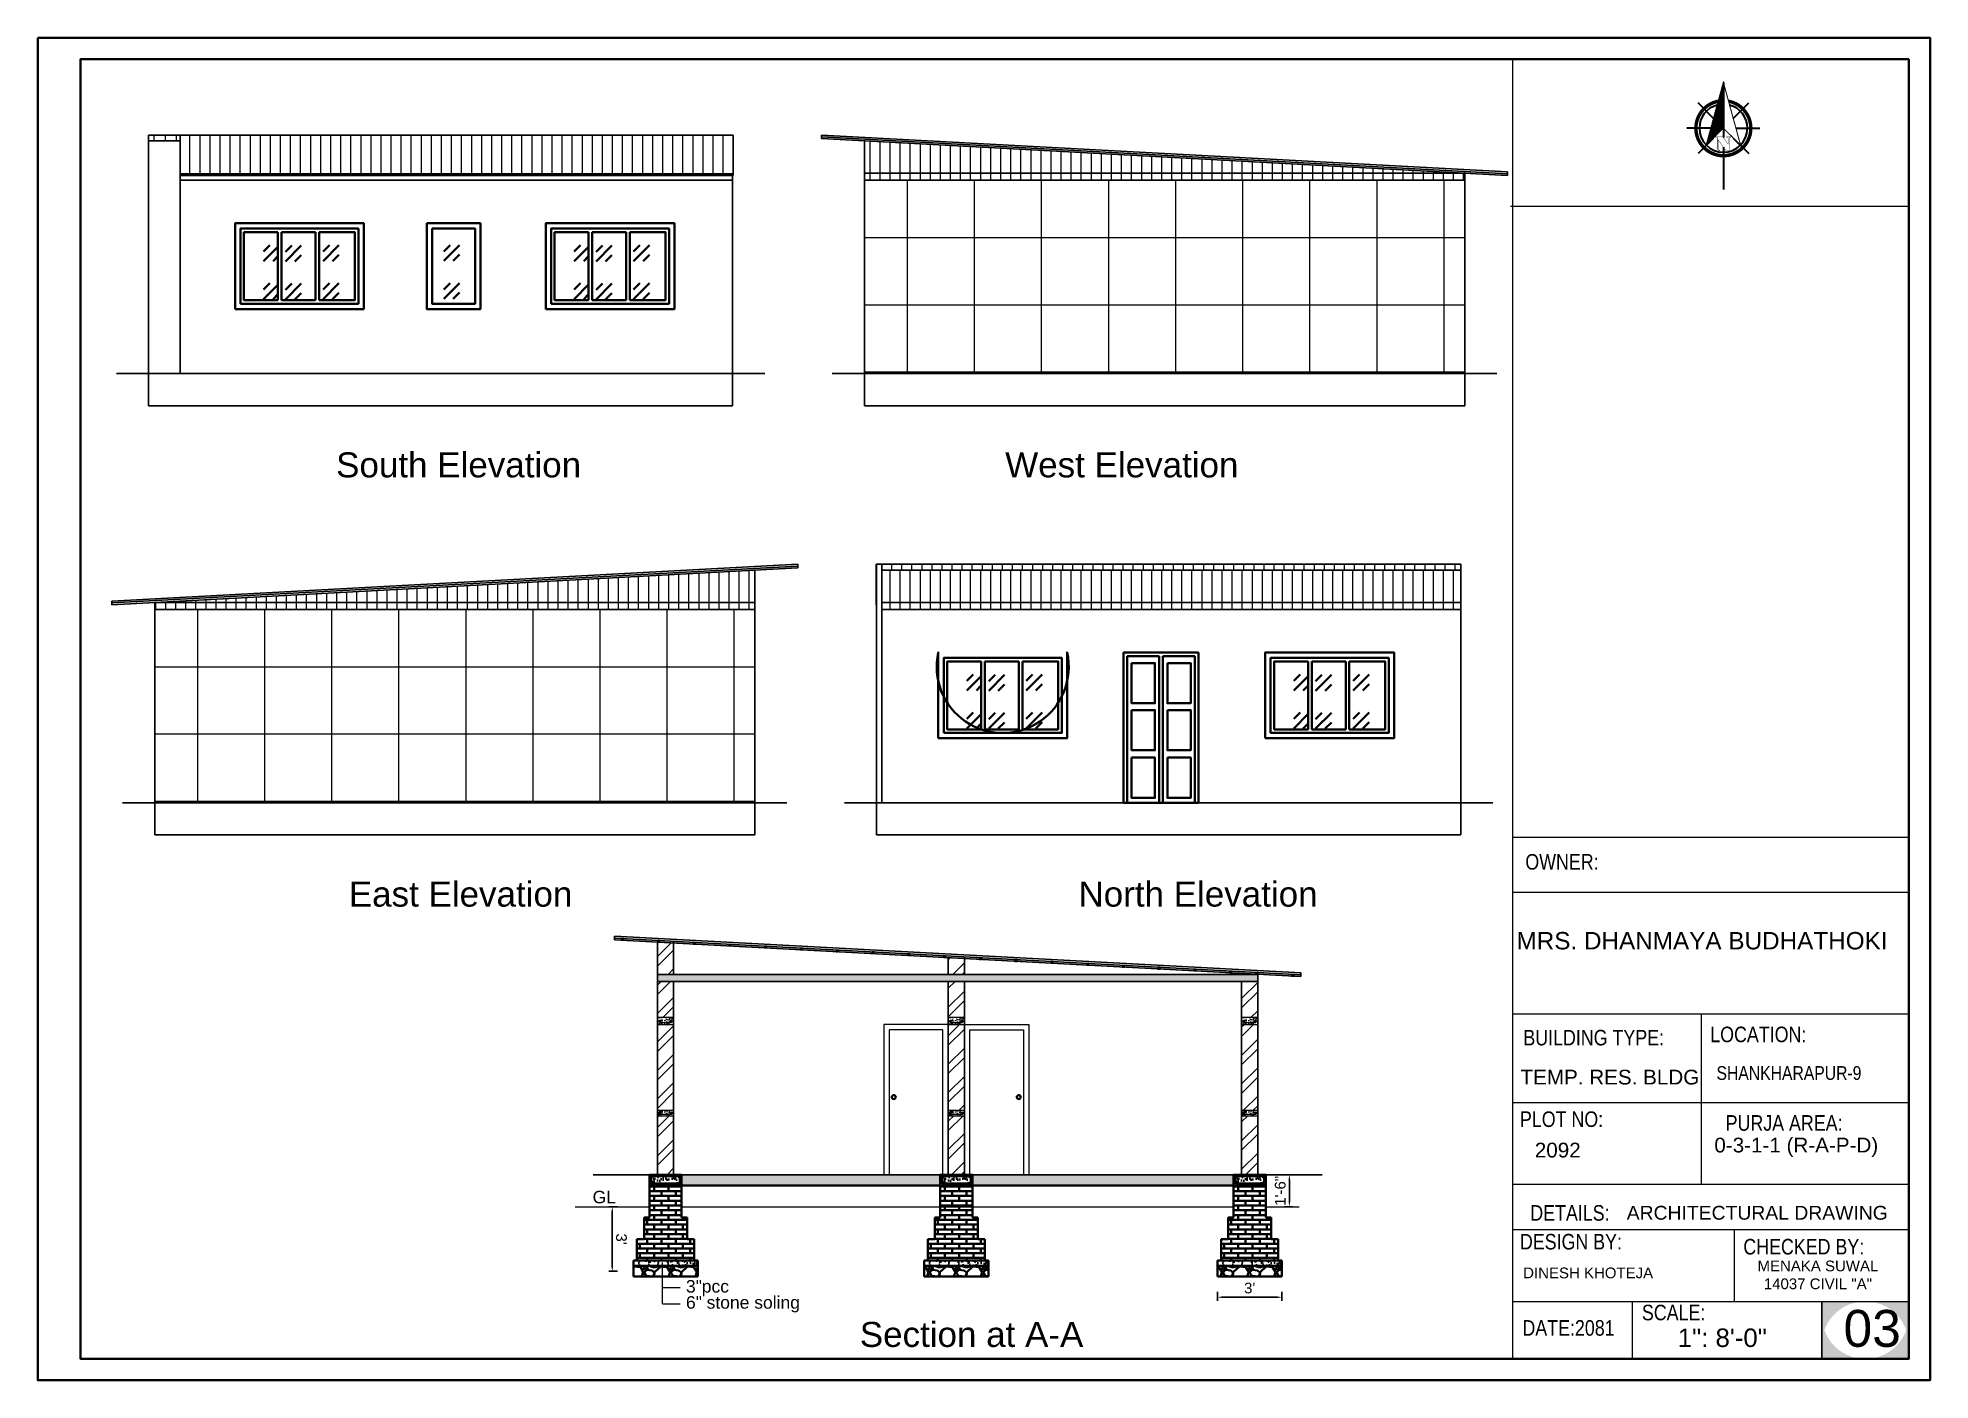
# Model space of a CAD drawing. Header units: inches. Extents: x 392906 to 410488, y -52747 to -40742.
# Drawn here: x 396868 to 397926, y -48221 to -47471 of the extents above; entities that cross this region are included whole.
import ezdxf

# ---------------------------------------------------------------- set-up
doc = ezdxf.new("R2010")
doc.units = ezdxf.units.IN
doc.header["$LTSCALE"] = 2
doc.header["$MEASUREMENT"] = 0
doc.header["$PDMODE"] = 34
doc.layers.get('0').update_dxf_attribs({"linetype": 'CONTINUOUS'})
doc.layers.get('DEFPOINTS').update_dxf_attribs({"color": 141, "linetype": 'CONTINUOUS'})
for name, color, linetype, lineweight in [('1', 7, 'CONTINUOUS', 13), ('DIMENTION', 140, 'CONTINUOUS', 0), ('door', 20, 'CONTINUOUS', 35), ('Rebars', 1, 'CONTINUOUS', 13), ('Siteplan', 7, 'CONTINUOUS', 30), ('steps', 253, 'CONTINUOUS', 20), ('TEXT', 181, 'CONTINUOUS', 25), ('WALL - A', 1, 'CONTINUOUS', 40)]:
    doc.layers.add(name, color=color, linetype=linetype, lineweight=lineweight)
doc.layers.add('Normal Wall', color=7, linetype='CONTINUOUS', lineweight=35, true_color=0xffaf89)
doc.layers.add('Rear Wall', color=7, linetype='CONTINUOUS', lineweight=20, true_color=0xd4e480)
doc.styles.add('Lettring Text', font='arial.ttf')
doc.styles.get("Standard").update_dxf_attribs({"font": 'ARIALN.TTF'})
doc.styles.add('SwissBT', font='swiss.ttf', dxfattribs={"height": 12})
doc.dimstyles.new('Copy of Standard', dxfattribs={"dimtxt": 6, "dimasz": 2.875, "dimexe": 2, "dimexo": 4, "dimgap": 2, "dimtad": 1, "dimdec": 0, "dimrnd": 1, "dimzin": 0, "dimdsep": 46, "dimlunit": 4, "dimtxsty": 'Lettring Text', "dimcen": 0.1, "dimclrd": 7, "dimclre": 7, "dimclrt": 7, "dimazin": 0, "dimtfac": 0.645, "dimtdec": 0, "dimtmove": 1, "dimatfit": 0, "dimfxl": 3, "dimfxlon": 1, "dimtfillclr": 256, "dimtolj": 1, "dimtzin": 0, "dimlwd": -1, "dimlwe": -1, "dimarcsym": 2})
pattern_1 = [(50, (-7278.583, -1192.748), (5.73808146, -0.50201708), [0.6, -6.6]), (355, (-7278.583, -1192.748), (-1.11001067, 6.01753707), [0.48, -5.28]), (100.4514445, (-7278.105, -1192.7897), (4.628070774, 5.51551993), [0.50992154, -5.6091369]), (46.1842, (-7278.583, -1191.148), (8.53793065, -1.32415425), [0.9, -9.9]), (96.6356355, (-7277.872, -1191.258), (7.47729557, 7.7929488), [0.76488274, -8.41371008]), (351.184164, (-7278.583, -1191.148), (7.47729556, 7.7929488), [0.72, -7.92]), (21, (-7277.783, -1191.548), (4.775256417, -3.220951125), [0.6, -6.6]), (326, (-7277.783, -1191.548), (1.946522655, 5.80120036), [0.48, -5.28]), (71.4514447, (-7277.385, -1191.8163), (6.721779014, 2.58024922), [0.50992152, -5.6091369]), (37.5, (-7278.5832, -1192.7479), (0.097278843, 2.663150831), [0, -5.216, 0, -5.36, 0, -5.3]), (7.5, (-7278.5832, -1192.748), (2.1045563, 3.155293695), [0, -3.056, 0, -5.096, 0, -2.02]), (327.5, (-7280.3672, -1192.7479), (4.270579489, -0.180438974), [0, -2, 0, -6.24, 0, -8.28]), (317.5, (-7281.167, -1192.748), (4.665489355, 0.80083986), [0, -2.6, 0, -4.144, 0, -5.88])]
pattern_2 = [(45, (-7278.583, -1192.748), (-7.9549513, 7.9549513), []), (45, (-7273.28, -1192.748), (-7.9549513, 7.9549513), [])]
pattern_3 = [(228.0127875, (36173.203, -17375.286), (-120, -135), [2.01804, -199.7863207]), (184.96974073, (36171.85303, -17376.78604), (180, 15), [3.46302, -342.8388714]), (132.51044708, (36168.403, -17377.086), (150, -165), [2.44182, -241.74048894]), (267.273689, (36162.553, -17380.83604), (15, 300), [3.15357, -312.2033706]), (292.83365418, (36162.403, -17383.98604), (-75, 180), [3.092325, -306.1405969]), (357.273689, (36163.603, -17386.83604), (-300, 15), [3.15357, -312.2033706]), (37.69424047, (36166.75303, -17386.98604), (-195, -150), [4.170435, -412.87272823]), (72.25532837, (36170.05303, -17384.43604), (105, 330), [3.93732, -389.79482245]), (121.42956562, (36171.253, -17380.68604), (-120, 195), [3.16425, -313.26109665]), (175.2363583, (36169.603, -17377.986), (165, -15), [3.61248, -177.0114387]), (222.3974378, (36166.00303, -17377.68604), (-180, -165), [4.67172, -462.5006251]), (138.81407483, (36177.403, -17380.986), (-105, 90), [1.594515, -157.8576722]), (171.4692344, (36176.203, -17379.93604), (195, -30), [3.033555, -300.32267124]), (225, (36173.203, -17379.486), (-2e-15, -15), [2.121315, -19.09188844]), (203.1985905, (36172.153, -17377.686), (75, 30), [1.14237, -113.0942266]), (291.8014095, (36171.103, -17378.136), (-15, 45), [1.615545, -79.1619271]), (30.9637565, (36171.703, -17379.636), (45, 30), [2.623935, -84.8403434]), (161.5650512, (36173.953, -17378.286), (30, -15), [1.897365, -45.5367999]), (16.38954033, (36162.403, -17378.136), (150, 45), [2.658, -263.1426772]), (70.34617594, (36164.953, -17377.386), (-60, -165), [2.229915, -220.7611162]), (293.1985905, (36173.953, -17375.286), (-30, 75), [2.284725, -111.9518716]), (343.61045967, (36174.853, -17377.386), (-150, 45), [2.658, -263.1426772]), (339.4439548, (36162.403, -17387.436), (-75, 30), [2.5632, -125.5968562]), (294.77514057, (36164.803, -17388.336), (-75, 165), [2.14767, -212.61964595]), (66.8014095, (36174.103, -17390.286), (30, 75), [2.284725, -111.9518716]), (17.35402464, (36175.003, -17388.186), (-195, -60), [2.514465, -248.9313542]), (69.4439548, (36166.753, -17390.286), (-30, -75), [1.2816, -126.8784562]), (101.3099325, (36173.203, -17390.286), (-15, 60), [0.76485, -75.7204427]), (165.9637565, (36173.053, -17389.536), (45, -15), [3.092325, -58.7542594]), (186.00900596, (36170.053, -17388.78604), (150, 15), [2.86575, -283.7088476]), (303.6900675, (36171.703, -17380.986), (-15, 30), [2.16333, -51.91993913]), (353.15722659, (36172.90303, -17382.78604), (255, -30), [3.77691, -373.91343936]), (60.9453959, (36176.653, -17383.236), (-60, -105), [1.54434, -152.8901121]), (90, (36177.403, -17381.886), (-15, 15), [0.9, -14.1]), (120.25643716, (36169.753, -17388.336), (60, -105), [2.08386, -206.30279984]), (48.0127875, (36168.703, -17386.536), (120, 135), [4.03608, -197.7682807]), (0, (36171.403, -17383.536), (15, 15), [3.9, -11.1]), (325.30484647, (36175.303, -17383.536), (150, -105), [2.37171, -234.7991145]), (254.0546041, (36177.253, -17384.886), (-15, -60), [2.18403, -107.01761834]), (207.64597536, (36176.65303, -17386.98604), (-285, -150), [3.555975, -352.04211273]), (175.42607874, (36173.50303, -17388.63604), (-195, 15), [3.761985, -372.4361011])]
pattern_4 = [(50, (332890.57, 68406.0687), (5.73808146, -0.50201708), [0.6, -6.6]), (355, (332890.57, 68406.0687), (-1.11001067, 6.01753707), [0.48, -5.28]), (100.4514, (332891.0484, 68406.027), (4.62807505, 5.51551634), [0.50992152, -5.6091369]), (46.1842, (332890.57, 68407.669), (8.5379284, -1.3241521), [0.9, -9.9]), (96.6356, (332891.282, 68407.558), (7.47730164, 7.79294297), [0.7648823, -8.413704]), (351.1842, (332890.57, 68407.669), (7.47729556, 7.7929488), [0.72, -7.92]), (21, (332891.37, 68407.2687), (4.77525642, -3.22095113), [0.6, -6.6]), (326, (332891.37, 68407.2687), (1.94652266, 5.80120036), [0.48, -5.28]), (71.4514, (332891.768, 68407.0003), (6.72178103, 2.58024397), [0.50992152, -5.6091369]), (37.5, (332890.5702, 68406.0687), (0.097278843, 2.66315083), [0, -5.216, 0, -5.36, 0, -5.3]), (7.5, (332890.5702, 68406.0687), (2.1045563, 3.155293695), [0, -3.056, 0, -5.096, 0, -2.02]), (327.5, (332888.7862, 68406.0687), (4.27057949, -0.180438974), [0, -2, 0, -6.24, 0, -8.28]), (317.5, (332887.986, 68406.0687), (4.66548935, 0.80083986), [0, -2.6, 0, -4.144, 0, -5.88])]
pattern_5 = [(50, (333217.106, 68406.0687), (5.73808146, -0.50201708), [0.6, -6.6]), (355, (333217.106, 68406.0687), (-1.11001067, 6.01753707), [0.48, -5.28]), (100.4514, (333217.584, 68406.027), (4.62807505, 5.51551634), [0.50992152, -5.6091369]), (46.1842, (333217.106, 68407.669), (8.5379284, -1.3241521), [0.9, -9.9]), (96.6356, (333217.817, 68407.558), (7.47730164, 7.79294297), [0.7648823, -8.413704]), (351.1842, (333217.106, 68407.669), (7.47729556, 7.7929488), [0.72, -7.92]), (21, (333217.906, 68407.2687), (4.77525642, -3.22095113), [0.6, -6.6]), (326, (333217.906, 68407.2687), (1.94652266, 5.80120036), [0.48, -5.28]), (71.4514, (333218.304, 68407.0003), (6.72178103, 2.58024397), [0.50992152, -5.6091369]), (37.5, (333217.1059, 68406.0687), (0.097278843, 2.66315083), [0, -5.216, 0, -5.36, 0, -5.3]), (7.5, (333217.106, 68406.0687), (2.1045563, 3.155293695), [0, -3.056, 0, -5.096, 0, -2.02]), (327.5, (333215.322, 68406.0687), (4.27057949, -0.180438974), [0, -2, 0, -6.24, 0, -8.28]), (317.5, (333214.522, 68406.0687), (4.66548935, 0.80083986), [0, -2.6, 0, -4.144, 0, -5.88])]
pattern_6 = [(50, (333053.106, 68406.0687), (5.73808146, -0.50201708), [0.6, -6.6]), (355, (333053.106, 68406.0687), (-1.11001067, 6.01753707), [0.48, -5.28]), (100.4514, (333053.584, 68406.027), (4.62807505, 5.51551634), [0.50992152, -5.6091369]), (46.1842, (333053.106, 68407.669), (8.5379284, -1.3241521), [0.9, -9.9]), (96.6356, (333053.817, 68407.558), (7.47730164, 7.79294297), [0.7648823, -8.413704]), (351.1842, (333053.106, 68407.669), (7.47729556, 7.7929488), [0.72, -7.92]), (21, (333053.906, 68407.2687), (4.77525642, -3.22095113), [0.6, -6.6]), (326, (333053.906, 68407.2687), (1.94652266, 5.80120036), [0.48, -5.28]), (71.4514, (333054.304, 68407.0003), (6.72178103, 2.58024397), [0.50992152, -5.6091369]), (37.5, (333053.1059, 68406.0687), (0.097278843, 2.66315083), [0, -5.216, 0, -5.36, 0, -5.3]), (7.5, (333053.106, 68406.0687), (2.1045563, 3.155293695), [0, -3.056, 0, -5.096, 0, -2.02]), (327.5, (333051.322, 68406.0687), (4.27057949, -0.180438974), [0, -2, 0, -6.24, 0, -8.28]), (317.5, (333050.522, 68406.0687), (4.66548935, 0.80083986), [0, -2.6, 0, -4.144, 0, -5.88])]

msp = doc.modelspace()

# ---------------------------------------------------------------- texts
at = {"color": 0}
for s, p in [('OWNER:', (397699.5, -47935.6)), ('LOCATION:', (397802.9, -48032.1))]:
    msp.add_text(s, height=8.7, dxfattribs=at).set_placement(p)
at = {"color": 7, "linetype": 'ByBlock', "lineweight": 5}
for s, insert, char_height, width, attachment_point in [('{\\fArial CE|b0|i0|c0|p34;South Elevation}', (397103.1, -47709.4), 14, 235.547, 5), ('{\\fArial CE|b0|i0|c0|p34;West Elevation}', (397473.9, -47709.4), 14, 235.547, 5), ('{\\fArial CE|b0|i0|c0|p34;East Elevation}', (397104.2, -47949.4), 14, 235.547, 5), ('{\\fArial CE|b0|i0|c0|p34;North Elevation}', (397516.5, -47949.4), 14, 235.547, 5), ('{\\fArial CE|b0|i0|c0|p34;GL}', (397178, -48115.2), 7, 174.101, 1), ("{\\fArial CE|b0|i0|c238|p34;3'}'{\\fArial CE|b0|i0|c238|p34;pcc}", (397230.2, -48165.1), 7, 174.101, 1), ("{\\fArial CE|b0|i0|c0|p34;6\\fArial CE|b0|i0|c238|p34;'}'{\\fArial CE|b0|i0|c238|p34; \\fArial CE|b0|i0|c0|p34;stone\\fArial CE|b0|i0|c238|p34; soling}", (397230.2, -48174.1), 7, 174.101, 1), ('{\\fArial CE|b0|i0|c0|p34;Section at A-A}', (397389.9, -48195.6), 14, 235.547, 5)]:
    msp.add_mtext(s, dxfattribs=dict(at, insert=insert, char_height=char_height, width=width, attachment_point=attachment_point))
at = {"layer": 'TEXT', "color": 0}
for s, height, p in [('OWNER:', 8.7, (397699.5, -47935.6)), ('LOCATION:', 8.7, (397802.9, -48032.1)), ('CHECKED BY:', 8.704, (397821.4, -48150.8)), ('CHECKED BY:', 8.704, (397821.4, -48150.8)), ('SCALE:', 8.7, (397764.7, -48187.6)), ('SCALE:', 8.7, (397764.7, -48187.6))]:
    msp.add_text(s, height=height, dxfattribs=at).set_placement(p)
at = {"layer": 'TEXT', "color": 0, "linetype": 'ByBlock', "style": 'SwissBT'}
for s, insert, char_height, width, attachment_point in [('MRS. DHANMAYA BUDHATHOKI', (397798.3, -47970.5), 9.72, 217.511, 2), ('ARCHITECTURAL DRAWING', (397756.2, -48123.6), 7.74, 268.532, 1), ('DINESH KHOTEJA', (397698.3, -48158.1), 6, 201.528, 1), ('MENAKA SUWAL\\P14037 CIVIL "A"', (397863.1, -48154.2), 6, 88.549, 2)]:
    msp.add_mtext(s, dxfattribs=dict(at, insert=insert, char_height=char_height, width=width, attachment_point=attachment_point))
at = {"layer": 'TEXT', "color": 0, "attachment_point": 1}
for s, insert, char_height, width in [('BUILDING TYPE:', (397698.4, -48025.2), 8.704, 148.555), ('BUILDING TYPE:', (397698.4, -48025.2), 8.704, 148.555), ('PLOT NO: ', (397696.5, -48070.8), 8.7, 138.027), ('PLOT NO: ', (397696.5, -48070.8), 8.7, 138.027), ('PURJA AREA:', (397811.5, -48072.9), 8.704, 197.582), ('PURJA AREA:', (397811.5, -48072.9), 8.704, 197.582), ('DETAILS: ', (397702.3, -48123.2), 8.7, 138.027), ('DESIGN BY:', (397696.5, -48139.3), 8.7, 138.027), ('DESIGN BY:', (397696.5, -48139.3), 8.7, 138.027), ('DATE:2081', (397697.9, -48187.5), 8.7, 34.818)]:
    msp.add_mtext(s, dxfattribs=dict(at, insert=insert, char_height=char_height, width=width))
at = {"layer": 'TEXT', "color": 0, "style": 'SwissBT'}
for s, insert, char_height, width, attachment_point in [('TEMP. RES. BLDG', (397696.8, -48047.5), 8.256, 163.214, 1), ('0-3-1-1 (R-A-P-D)', (397851, -48085.5), 8.256, 163.214, 2), ('2092', (397704.8, -48088.3), 8.26, 163.214, 1), ('03', (397877.4, -48181.8), 20.64, 20.158, 1)]:
    msp.add_mtext(s, dxfattribs=dict(at, insert=insert, char_height=char_height, width=width, attachment_point=attachment_point))
at = {"layer": 'TEXT', "color": 0, "linetype": 'ByBlock', "insert": (397806.4, -48045.5), "char_height": 7.671, "attachment_point": 1}
msp.add_mtext_dynamic_manual_height_columns('SHANKHARAPUR-9', width=381.035, gutter_width=1.53, heights=[0], dxfattribs=at)
at = {"layer": 'TEXT', "color": 0, "ltscale": 0.5, "insert": (397784.7, -48192.2), "char_height": 10.32, "width": 127.534, "attachment_point": 1, "style": 'SwissBT'}
msp.add_mtext('1": 8\'-0"', dxfattribs=at)
msp.add_mtext('1": 8\'-0"', dxfattribs=at)

# ---------------------------------------------------------------- blocks, each defined once
blk = doc.blocks.new('*X29')
at = {"color": 0}
for p, q in [((145.96, -414.6), (147.62, -412.94)), ((146.16, -413.87), (147.62, -412.41)), ((146.36, -413.14), (147.62, -411.88)), ((146.55, -412.41), (147.62, -411.35)), ((146.75, -411.68), (147.62, -410.82)), ((146.95, -410.95), (147.62, -410.29)), ((147.15, -410.22), (147.62, -409.76)), ((147.35, -409.49), (147.62, -409.23)), ((147.55, -408.76), (147.62, -408.7)), ((143.76, -422.63), (147.62, -418.77)), ((143.96, -421.9), (147.62, -418.24)), ((144.16, -421.17), (147.62, -417.71)), ((144.36, -420.44), (147.62, -417.18)), ((144.56, -419.71), (147.62, -416.65)), ((144.76, -418.98), (147.62, -416.12)), ((144.96, -418.25), (147.62, -415.59)), ((145.16, -417.52), (147.62, -415.06)), ((145.36, -416.79), (147.62, -414.53)), ((145.56, -416.06), (147.62, -414)), ((145.76, -415.33), (147.62, -413.47)), ((142.76, -426.28), (147.62, -421.42)), ((142.96, -425.55), (147.62, -420.89)), ((143.16, -424.82), (147.62, -420.36)), ((143.36, -424.09), (147.62, -419.83)), ((143.56, -423.36), (147.62, -419.3))]:
    blk.add_line(p, q, dxfattribs=at)
blk = doc.blocks.new('NORTH_15')
for p, q in [((-2.87, 2.87), (-7.37, 7.37)), ((0, 3.66), (0, 10.62)), ((2.87, 2.87), (7.37, 7.37)), ((-13.37, 0), (2.72, 0)), ((5.49, 0), (17.83, 0)), ((-2.87, -2.87), (-7.37, -7.37)), ((0, -3.66), (0, -10.62)), ((2.87, -2.87), (7.37, -7.37))]:
    blk.add_line(p, q)
at = {"const_width": 1}
for points in [[(0, -8, 1), (0, 8, 0.359415), (-7.86, 1.52, 1)], [(-7.86, -1.52, 0.359415), (0, -8, 1)]]:
    blk.add_lwpolyline(points, format="xyb", dxfattribs=at)
for points, const_width in [([(4.96, -5.01), (-13.37, 0), (4.9, 5), (0, 0), (4.96, -5.01)], 0.3), ([(5.93, -1.55), (6, -1.55), (6.07, -1.54), (6.13, -1.53), (6.17, -1.52), (6.22, -1.51), (6.26, -1.49), (6.28, -1.47), (6.3, -1.45), (6.32, -1.42), (6.33, -1.39), (6.35, -1.34), (6.36, -1.29), (6.37, -1.23), (6.38, -1.16), (6.38, -1.08), (6.38, -1), (6.54, -1), (6.54, -2.34), (6.38, -2.34), (6.38, -2.3), (6.38, -2.23), (6.38, -2.16), (6.37, -2.09), (6.36, -2.04), (6.35, -1.99), (6.33, -1.95), (6.32, -1.91), (6.3, -1.88), (6.28, -1.86), (6.26, -1.83), (6.22, -1.81), (6.18, -1.8), (6.13, -1.78), (6.07, -1.77), (6.01, -1.76), (5.95, -1.76), (2.66, -1.76), (2.66, -2.34), (2.5, -2.34), (2.5, -0.16), (4.71, 1.44), (3.14, 1.44), (3.07, 1.44), (3, 1.43), (2.94, 1.42), (2.89, 1.41), (2.85, 1.4), (2.81, 1.38), (2.78, 1.36), (2.76, 1.34), (2.74, 1.31), (2.72, 1.27), (2.7, 1.22), (2.69, 1.17), (2.68, 1.11), (2.67, 1.04), (2.66, 0.97), (2.66, 0.89), (2.66, 0.87), (2.5, 0.87), (2.5, 2.21), (2.66, 2.21), (2.66, 2.17), (2.66, 2.09), (2.67, 2.03), (2.68, 1.97), (2.69, 1.91), (2.7, 1.86), (2.71, 1.82), (2.73, 1.78), (2.75, 1.76), (2.77, 1.74), (2.8, 1.72), (2.85, 1.7), (2.89, 1.68), (2.94, 1.67), (3, 1.66), (3.07, 1.66), (3.14, 1.66), (6.54, 1.66), (6.54, 0.75), (3.33, -1.55), (5.93, -1.55), (5.93, -1.55)], 0.1)]:
    blk.add_lwpolyline(points, dxfattribs=dict(const_width=const_width))
for start, end in [(90, 164.973), (270, 90), (195.027, 270)]:
    blk.add_arc((0, 0), 7, start, end)
at = {"rotation": 90}
blk.add_blockref('*X29', (-421.89, -147.62), dxfattribs=at)
blk = doc.blocks.new('A$C0BDB7EE9')
at = {"layer": 'Siteplan', "xscale": 2.999999999999779, "yscale": 2.999999999999779, "zscale": 2.999999999999779, "rotation": 247.8612575918487}
blk.add_blockref('NORTH_15', (20.2, 49.5), dxfattribs=at)
blk = doc.blocks.new('A$C327B4BBD')
at = {"layer": 'DIMENTION', "ltscale": 0.3, "xscale": 1.171875000000082, "yscale": 1.171875000000082, "zscale": 1.171875000000082, "rotation": 112.1387424081494}
blk.add_blockref('A$C0BDB7EE9', (16.1, 0), dxfattribs=at)
blk = doc.blocks.new('*D516')
at = {"color": 7, "transparency": 16777216}
for p, q in [((397192, -48124.2), (397187, -48124.2)), ((397189, -48157.3), (397189, -48127)), ((397192, -48160.2), (397187, -48160.2))]:
    blk.add_line(p, q, dxfattribs=at)
at = {"color": 7, "linetype": 'ByBlock', "transparency": 16777216}
for points in [[(397189.5, -48127), (397188.5, -48127), (397189, -48124.2)], [(397189.5, -48157.3), (397188.5, -48157.3), (397189, -48160.2)]]:
    blk.add_solid(points, dxfattribs=at)
at = {"layer": 'DEFPOINTS', "color": 0, "linetype": 'ByBlock', "transparency": 16777216}
for p in [(397189, -48124.2), (397200.8, -48124.2), (397200.8, -48160.2)]:
    blk.add_point(p, dxfattribs=at)
at = {"color": 7, "linetype": 'ByBlock', "lineweight": 5, "transparency": 16777216, "insert": (397194.1, -48142.2), "char_height": 6, "attachment_point": 5, "rotation": 270.0012, "style": 'Lettring Text'}
blk.add_mtext("\\A1;3'", dxfattribs=at)
blk = doc.blocks.new('*D518')
at = {"color": 7, "transparency": 16777216}
for p, q in [((397564.6, -48106.2), (397569.6, -48106.2)), ((397567.6, -48121.3), (397567.6, -48109)), ((397564.6, -48124.2), (397569.6, -48124.2))]:
    blk.add_line(p, q, dxfattribs=at)
at = {"color": 7, "linetype": 'ByBlock', "transparency": 16777216}
for points in [[(397567.1, -48109), (397568, -48109), (397567.6, -48106.2)], [(397567.1, -48121.3), (397568, -48121.3), (397567.6, -48124.2)]]:
    blk.add_solid(points, dxfattribs=at)
at = {"layer": 'DEFPOINTS', "color": 0, "linetype": 'ByBlock', "transparency": 16777216}
for p in [(397554.4, -48106.2), (397567.6, -48106.2), (397554.4, -48124.2)]:
    blk.add_point(p, dxfattribs=at)
at = {"color": 7, "linetype": 'ByBlock', "lineweight": 5, "transparency": 16777216, "insert": (397562.5, -48115.2), "char_height": 6, "attachment_point": 5, "rotation": 90, "style": 'Lettring Text'}
blk.add_mtext('\\A1;1\'-6"', dxfattribs=at)
blk = doc.blocks.new('*D517')
at = {"color": 7, "transparency": 16777216}
for p, q in [((397527.4, -48171.7), (397527.4, -48176.7)), ((397530.2, -48174.7), (397560.5, -48174.7)), ((397563.4, -48171.7), (397563.4, -48176.7))]:
    blk.add_line(p, q, dxfattribs=at)
at = {"color": 7, "linetype": 'ByBlock', "transparency": 16777216}
for points in [[(397530.2, -48174.2), (397530.2, -48175.2), (397527.4, -48174.7)], [(397560.5, -48174.2), (397560.5, -48175.2), (397563.4, -48174.7)]]:
    blk.add_solid(points, dxfattribs=at)
at = {"layer": 'DEFPOINTS', "color": 0, "linetype": 'ByBlock', "transparency": 16777216}
for p in [(397527.4, -48160.2), (397563.4, -48160.2), (397563.4, -48174.7)]:
    blk.add_point(p, dxfattribs=at)
at = {"color": 7, "linetype": 'ByBlock', "lineweight": 5, "transparency": 16777216, "insert": (397545.4, -48169.6), "char_height": 6, "attachment_point": 5, "style": 'Lettring Text'}
blk.add_mtext("\\A1;3'", dxfattribs=at)

# ---------------------------------------------------------------- dimensions: what is measured, and where the dimension line sits
at = {"color": 7, "linetype": 'ByBlock', "lineweight": 5}
dim = msp.add_linear_dim(base=(397567.6, -48106.2), p1=(397554.4, -48124.2), p2=(397554.4, -48106.2), angle=90, dimstyle='Copy of Standard', dxfattribs=at)
dim.commit()
dim.dimension.update_dxf_attribs({"geometry": '*D518', "text_midpoint": (397567.6, -48115.2), "dimtype": 160})
dim = msp.add_aligned_dim(p1=(397200.8, -48160.2), p2=(397200.8, -48124.2), distance=11.8, dimstyle='Copy of Standard', dxfattribs=at)
dim.commit()
dim.dimension.update_dxf_attribs({"geometry": '*D516', "text_midpoint": (397194.1, -48142.2)})
dim = msp.add_linear_dim(base=(397563.4, -48174.7), p1=(397527.4, -48160.2), p2=(397563.4, -48160.2), dimstyle='Copy of Standard', dxfattribs=at)
dim.commit()
dim.dimension.update_dxf_attribs({"geometry": '*D517', "text_midpoint": (397545.4, -48169.6)})

# ---------------------------------------------------------------- hatches: boundary and pattern name
at = {"linetype": 'ByBlock', "lineweight": 5}
h = msp.add_hatch(dxfattribs=at)
h.set_pattern_fill('AR-CONC', scale=0.5, style=0)
h.set_pattern_definition([(50, (350975.3918, 20785.5977), (3.58630091, -0.31376067), [0.375, -4.125]), (355, (350975.392, 20785.5977), (-0.69375667, 3.76096067), [0.3, -3.3]), (100.4514, (350975.6907, 20785.5716), (2.89254691, 3.44719771), [0.31870095, -3.50571056]), (46.1842, (350975.392, 20786.5977), (5.33620524, -0.82759507), [0.5625, -6.1875]), (96.6356, (350975.8365, 20786.5287), (4.67331353, 4.87058935), [0.47805144, -5.258565]), (351.1842, (350975.392, 20786.5977), (4.67330973, 4.870593), [0.45, -4.95]), (21, (350975.8918, 20786.3477), (2.98453526, -2.01309445), [0.375, -4.125]), (326, (350975.892, 20786.3477), (1.21657666, 3.62575023), [0.3, -3.3]), (71.4514, (350976.1406, 20786.18), (4.20111314, 1.61265248), [0.31870095, -3.50571056]), (37.5, (350975.3918, 20785.5977), (0.060799277, 1.66446927), [0, -3.26, 0, -3.35, 0, -3.3125]), (7.5, (350975.3918, 20785.5977), (1.315347687, 1.97205856), [0, -1.91, 0, -3.185, 0, -1.2625]), (327.5, (350974.2768, 20785.5977), (2.66911218, -0.112774359), [0, -1.25, 0, -3.9, 0, -5.175]), (317.5, (350973.7768, 20785.5977), (2.91593085, 0.50052491), [0, -1.625, 0, -2.59, 0, -3.675])])
h.paths.add_polyline_path([(397223.3, -48018.2), (397214.3, -48018.2), (397214.3, -48022.2), (397223.3, -48022.2)])
edge = h.paths.add_edge_path(flags=16)
edge.add_arc((397222.2, -48020.8), 0.496, 180, 268.058, ccw=False)
edge.add_arc((397222.2, -48020.8), 0.496, 0, 180, ccw=False)
edge.add_arc((397222.2, -48020.8), 0.496, -91.942, 0, ccw=False)
edge.add_line((397222.2, -48021.3), (397215.4, -48021.3))
edge.add_arc((397215.4, -48020.8), 0.496, 180, 271.942, ccw=False)
edge.add_arc((397215.4, -48020.8), 0.496, 0, 180, ccw=False)
edge.add_arc((397215.4, -48020.8), 0.496, -88.058, 0, ccw=False)
edge.add_line((397215.4, -48021.3), (397222.2, -48021.3))
h = msp.add_hatch(color=7, dxfattribs=at)
h.paths.add_polyline_path([(397222.7, -48020.5, 0.414214), (397222.2, -48020), (397222.1, -48020.1, 0.315664), (397221.7, -48020.5, 1)])
h.paths.add_polyline_path([(397215.6, -48020.1), (397215.4, -48020, 0.414214), (397214.9, -48020.5, 0.404321), (397215.4, -48021), (397215.4, -48021, 0.404321), (397215.9, -48020.5, 0.315664)])
h = msp.add_hatch(dxfattribs=at)
h.set_pattern_fill('AR-CONC', scale=0.5, style=0)
h.set_pattern_definition([(50, (351137.9276, 20785.5977), (3.58630091, -0.31376067), [0.375, -4.125]), (355, (351137.9276, 20785.5977), (-0.69375667, 3.76096067), [0.3, -3.3]), (100.4514, (351138.2264, 20785.5716), (2.89254691, 3.44719771), [0.31870095, -3.50571056]), (46.1842, (351137.9276, 20786.5977), (5.33620524, -0.82759507), [0.5625, -6.1875]), (96.6356, (351138.372, 20786.5287), (4.67331353, 4.87058935), [0.47805144, -5.258565]), (351.1842, (351137.9276, 20786.5977), (4.67330973, 4.870593), [0.45, -4.95]), (21, (351138.4276, 20786.3477), (2.98453526, -2.01309445), [0.375, -4.125]), (326, (351138.4276, 20786.3477), (1.21657666, 3.62575023), [0.3, -3.3]), (71.4514, (351138.6763, 20786.18), (4.20111314, 1.61265248), [0.31870095, -3.50571056]), (37.5, (351137.9276, 20785.5977), (0.060799277, 1.66446927), [0, -3.26, 0, -3.35, 0, -3.3125]), (7.5, (351137.9276, 20785.5977), (1.315347687, 1.97205856), [0, -1.91, 0, -3.185, 0, -1.2625]), (327.5, (351136.8126, 20785.5977), (2.66911218, -0.112774359), [0, -1.25, 0, -3.9, 0, -5.175]), (317.5, (351136.3126, 20785.5977), (2.91593085, 0.50052491), [0, -1.625, 0, -2.59, 0, -3.675])])
h.paths.add_polyline_path([(397385.9, -48018.2), (397376.9, -48018.2), (397376.9, -48022.2), (397385.9, -48022.2)])
edge = h.paths.add_edge_path(flags=16)
edge.add_arc((397384.8, -48020.8), 0.496, 180, 268.058, ccw=False)
edge.add_arc((397384.8, -48020.8), 0.496, 0, 180, ccw=False)
edge.add_arc((397384.8, -48020.8), 0.496, -91.942, 0, ccw=False)
edge.add_line((397384.8, -48021.3), (397378, -48021.3))
edge.add_arc((397377.9, -48020.8), 0.496, 180, 271.942, ccw=False)
edge.add_arc((397377.9, -48020.8), 0.496, 0, 180, ccw=False)
edge.add_arc((397377.9, -48020.8), 0.496, -88.058, 0, ccw=False)
edge.add_line((397378, -48021.3), (397384.8, -48021.3))
h = msp.add_hatch(color=7, dxfattribs=at)
h.paths.add_polyline_path([(397385.3, -48020.5, 0.414214), (397384.8, -48020), (397384.6, -48020.1, 0.315664), (397384.3, -48020.5, 1)])
h.paths.add_polyline_path([(397378.1, -48020.1), (397377.9, -48020, 0.414214), (397377.4, -48020.5, 0.404321), (397377.9, -48021), (397378, -48021, 0.404321), (397378.4, -48020.5, 0.315664)])
h = msp.add_hatch(dxfattribs=at)
h.set_pattern_fill('AR-CONC', scale=0.5, style=0)
h.set_pattern_definition([(50, (351301.9276, 20785.5977), (3.58630091, -0.31376067), [0.375, -4.125]), (355, (351301.9276, 20785.5977), (-0.69375667, 3.76096067), [0.3, -3.3]), (100.4514, (351302.2264, 20785.5716), (2.89254691, 3.44719771), [0.31870095, -3.50571056]), (46.1842, (351301.9276, 20786.5977), (5.33620524, -0.82759507), [0.5625, -6.1875]), (96.6356, (351302.372, 20786.5287), (4.67331353, 4.87058935), [0.47805144, -5.258565]), (351.1842, (351301.9276, 20786.5977), (4.67330973, 4.870593), [0.45, -4.95]), (21, (351302.4276, 20786.3477), (2.98453526, -2.01309445), [0.375, -4.125]), (326, (351302.4276, 20786.3477), (1.21657666, 3.62575023), [0.3, -3.3]), (71.4514, (351302.6763, 20786.18), (4.20111314, 1.61265248), [0.31870095, -3.50571056]), (37.5, (351301.9276, 20785.5977), (0.060799277, 1.66446927), [0, -3.26, 0, -3.35, 0, -3.3125]), (7.5, (351301.9276, 20785.5977), (1.315347687, 1.97205856), [0, -1.91, 0, -3.185, 0, -1.2625]), (327.5, (351300.8126, 20785.5977), (2.66911218, -0.112774359), [0, -1.25, 0, -3.9, 0, -5.175]), (317.5, (351300.3126, 20785.5977), (2.91593085, 0.50052491), [0, -1.625, 0, -2.59, 0, -3.675])])
h.paths.add_polyline_path([(397549.9, -48018.2), (397540.9, -48018.2), (397540.9, -48022.2), (397549.9, -48022.2)])
edge = h.paths.add_edge_path(flags=16)
edge.add_arc((397548.8, -48020.8), 0.496, 180, 268.058, ccw=False)
edge.add_arc((397548.8, -48020.8), 0.496, 0, 180, ccw=False)
edge.add_arc((397548.8, -48020.8), 0.496, -91.942, 0, ccw=False)
edge.add_line((397548.8, -48021.3), (397542, -48021.3))
edge.add_arc((397541.9, -48020.8), 0.496, 180, 271.942, ccw=False)
edge.add_arc((397541.9, -48020.8), 0.496, 0, 180, ccw=False)
edge.add_arc((397541.9, -48020.8), 0.496, -88.058, 0, ccw=False)
edge.add_line((397542, -48021.3), (397548.8, -48021.3))
h = msp.add_hatch(color=7, dxfattribs=at)
h.paths.add_polyline_path([(397549.3, -48020.5, 0.414214), (397548.8, -48020), (397548.6, -48020.1, 0.315664), (397548.3, -48020.5, 1)])
h.paths.add_polyline_path([(397542.1, -48020.1), (397541.9, -48020, 0.414214), (397541.4, -48020.5, 0.404321), (397541.9, -48021), (397542, -48021, 0.404321), (397542.4, -48020.5, 0.315664)])
h = msp.add_hatch(dxfattribs=at)
h.set_pattern_fill('AR-CONC', scale=0.5, style=0)
h.set_pattern_definition([(50, (350975.3918, 20734.5977), (3.58630091, -0.31376067), [0.375, -4.125]), (355, (350975.392, 20734.5977), (-0.69375667, 3.76096067), [0.3, -3.3]), (100.4514, (350975.6907, 20734.5716), (2.89254691, 3.44719771), [0.31870095, -3.50571056]), (46.1842, (350975.392, 20735.5977), (5.33620524, -0.82759507), [0.5625, -6.1875]), (96.6356, (350975.8365, 20735.5287), (4.67331353, 4.87058935), [0.47805144, -5.258565]), (351.1842, (350975.392, 20735.5977), (4.67330973, 4.870593), [0.45, -4.95]), (21, (350975.8918, 20735.3477), (2.98453526, -2.01309445), [0.375, -4.125]), (326, (350975.892, 20735.3477), (1.21657666, 3.62575023), [0.3, -3.3]), (71.4514, (350976.1406, 20735.18), (4.20111314, 1.61265248), [0.31870095, -3.50571056]), (37.5, (350975.3918, 20734.5977), (0.060799277, 1.66446927), [0, -3.26, 0, -3.35, 0, -3.3125]), (7.5, (350975.3918, 20734.5977), (1.315347687, 1.97205856), [0, -1.91, 0, -3.185, 0, -1.2625]), (327.5, (350974.2768, 20734.5977), (2.66911218, -0.112774359), [0, -1.25, 0, -3.9, 0, -5.175]), (317.5, (350973.7768, 20734.5977), (2.91593085, 0.50052491), [0, -1.625, 0, -2.59, 0, -3.675])])
h.paths.add_polyline_path([(397223.3, -48070.2), (397214.3, -48070.2), (397214.3, -48073.2), (397223.3, -48073.2)])
h.paths.add_polyline_path([(397222.2, -48072.3, -0.404321), (397221.7, -48071.8, -1), (397222.7, -48071.8, -0.424176), (397222.2, -48072.3), (397215.4, -48072.3, -0.424176), (397214.9, -48071.8, -1), (397215.9, -48071.8, -0.404321), (397215.4, -48072.3)], flags=16)
h = msp.add_hatch(color=7, dxfattribs=at)
h.paths.add_polyline_path([(397222.7, -48071.8, 0.414214), (397222.2, -48071.3), (397222.1, -48071.3, 0.315664), (397221.7, -48071.8, 1)])
h.paths.add_polyline_path([(397215.6, -48071.3), (397215.4, -48071.3, 0.414214), (397214.9, -48071.8, 0.404321), (397215.4, -48072.3), (397215.4, -48072.3, 0.404321), (397215.9, -48071.8, 0.315664)])
h = msp.add_hatch(dxfattribs=at)
h.set_pattern_fill('AR-CONC', scale=0.5, style=0)
h.set_pattern_definition([(50, (351137.9276, 20734.5977), (3.58630091, -0.31376067), [0.375, -4.125]), (355, (351137.9276, 20734.5977), (-0.69375667, 3.76096067), [0.3, -3.3]), (100.4514, (351138.2264, 20734.5716), (2.89254691, 3.44719771), [0.31870095, -3.50571056]), (46.1842, (351137.9276, 20735.5977), (5.33620524, -0.82759507), [0.5625, -6.1875]), (96.6356, (351138.372, 20735.5287), (4.67331353, 4.87058935), [0.47805144, -5.258565]), (351.1842, (351137.9276, 20735.5977), (4.67330973, 4.870593), [0.45, -4.95]), (21, (351138.4276, 20735.3477), (2.98453526, -2.01309445), [0.375, -4.125]), (326, (351138.4276, 20735.3477), (1.21657666, 3.62575023), [0.3, -3.3]), (71.4514, (351138.6763, 20735.18), (4.20111314, 1.61265248), [0.31870095, -3.50571056]), (37.5, (351137.9276, 20734.5977), (0.060799277, 1.66446927), [0, -3.26, 0, -3.35, 0, -3.3125]), (7.5, (351137.9276, 20734.5977), (1.315347687, 1.97205856), [0, -1.91, 0, -3.185, 0, -1.2625]), (327.5, (351136.8126, 20734.5977), (2.66911218, -0.112774359), [0, -1.25, 0, -3.9, 0, -5.175]), (317.5, (351136.3126, 20734.5977), (2.91593085, 0.50052491), [0, -1.625, 0, -2.59, 0, -3.675])])
h.paths.add_polyline_path([(397385.9, -48070.2), (397376.9, -48070.2), (397376.9, -48073.2), (397385.9, -48073.2)])
h.paths.add_polyline_path([(397384.8, -48072.3, -0.404321), (397384.3, -48071.8, -1), (397385.3, -48071.8, -0.424176), (397384.8, -48072.3), (397378, -48072.3, -0.424176), (397377.4, -48071.8, -1), (397378.4, -48071.8, -0.404321), (397378, -48072.3)], flags=16)
h = msp.add_hatch(color=7, dxfattribs=at)
h.paths.add_polyline_path([(397385.3, -48071.8, 0.414214), (397384.8, -48071.3), (397384.6, -48071.3, 0.315664), (397384.3, -48071.8, 1)])
h.paths.add_polyline_path([(397378.1, -48071.3), (397377.9, -48071.3, 0.414214), (397377.4, -48071.8, 0.404321), (397377.9, -48072.3), (397378, -48072.3, 0.404321), (397378.4, -48071.8, 0.315664)])
h = msp.add_hatch(dxfattribs=at)
h.set_pattern_fill('AR-CONC', scale=0.5, style=0)
h.set_pattern_definition([(50, (351301.9276, 20734.5977), (3.58630091, -0.31376067), [0.375, -4.125]), (355, (351301.9276, 20734.5977), (-0.69375667, 3.76096067), [0.3, -3.3]), (100.4514, (351302.2264, 20734.5716), (2.89254691, 3.44719771), [0.31870095, -3.50571056]), (46.1842, (351301.9276, 20735.5977), (5.33620524, -0.82759507), [0.5625, -6.1875]), (96.6356, (351302.372, 20735.5287), (4.67331353, 4.87058935), [0.47805144, -5.258565]), (351.1842, (351301.9276, 20735.5977), (4.67330973, 4.870593), [0.45, -4.95]), (21, (351302.4276, 20735.3477), (2.98453526, -2.01309445), [0.375, -4.125]), (326, (351302.4276, 20735.3477), (1.21657666, 3.62575023), [0.3, -3.3]), (71.4514, (351302.6763, 20735.18), (4.20111314, 1.61265248), [0.31870095, -3.50571056]), (37.5, (351301.9276, 20734.5977), (0.060799277, 1.66446927), [0, -3.26, 0, -3.35, 0, -3.3125]), (7.5, (351301.9276, 20734.5977), (1.315347687, 1.97205856), [0, -1.91, 0, -3.185, 0, -1.2625]), (327.5, (351300.8126, 20734.5977), (2.66911218, -0.112774359), [0, -1.25, 0, -3.9, 0, -5.175]), (317.5, (351300.3126, 20734.5977), (2.91593085, 0.50052491), [0, -1.625, 0, -2.59, 0, -3.675])])
h.paths.add_polyline_path([(397549.9, -48070.2), (397540.9, -48070.2), (397540.9, -48073.2), (397549.9, -48073.2)])
h.paths.add_polyline_path([(397548.8, -48072.3, -0.404321), (397548.3, -48071.8, -1), (397549.3, -48071.8, -0.424176), (397548.8, -48072.3), (397542, -48072.3, -0.424176), (397541.4, -48071.8, -1), (397542.4, -48071.8, -0.404321), (397542, -48072.3)], flags=16)
h = msp.add_hatch(color=7, dxfattribs=at)
h.paths.add_polyline_path([(397549.3, -48071.8, 0.414214), (397548.8, -48071.3), (397548.6, -48071.3, 0.315664), (397548.3, -48071.8, 1)])
h.paths.add_polyline_path([(397542.1, -48071.3), (397541.9, -48071.3, 0.414214), (397541.4, -48071.8, 0.404321), (397541.9, -48072.3), (397542, -48072.3, 0.404321), (397542.4, -48071.8, 0.315664)])
msp.add_hatch(color=0).paths.add_polyline_path([(397913.9, -48177), (397889.6, -48177, -0.414214), (397913.9, -48201.3)])
at = {"layer": '1', "ltscale": 5}
h = msp.add_hatch(dxfattribs=at)
h.set_pattern_fill('ANSI37', color=256, scale=300, angle=45, style=0)
h.set_pattern_definition([(90, (-3745.948, -744.775), (-37.5, 0), []), (180, (-3745.948, -744.775), (-4e-15, -37.5), [])])
h.paths.add_polyline_path([(397665.6, -47658.2), (397665.6, -47550.2), (397330, -47550.2), (397330, -47658.2)])
h = msp.add_hatch(dxfattribs=at)
h.set_pattern_fill('ANSI37', color=256, scale=300, angle=45, style=0)
h.set_pattern_definition([(90, (-4142.78, -984.797), (-37.5, 0), []), (180, (-4142.78, -984.797), (-4e-15, -37.5), [])])
h.paths.add_polyline_path([(397268.7, -47898.2), (397268.7, -47790.2), (396933.2, -47790.2), (396933.2, -47898.2)])
at = {"layer": 'door', "ltscale": 0.5}
h = msp.add_hatch(dxfattribs=at)
h.set_pattern_fill('GOST_GLASS', color=256, scale=2.5)
h.set_pattern_definition([(45, (35239.955, 3337.638), (21.21320344, 0), [12.5, -17.5]), (45, (35245.259, 3337.638), (21.21320344, 0), [5, -25]), (45, (35239.955, 3342.942), (21.21320344, 0), [5, -25])])
h.paths.add_polyline_path([(397088.3, -47577.2), (397088.3, -47619.2), (397112.3, -47619.2), (397112.3, -47577.2)])
h = msp.add_hatch(dxfattribs=at)
h.set_pattern_fill('GOST_GLASS', color=256, scale=2.5)
h.set_pattern_definition([(45, (34481.648, -16942.314), (21.21320344, 0), [12.5, -17.5]), (45, (34486.951, -16942.314), (21.21320344, 0), [5, -25]), (45, (34481.648, -16937.01), (21.21320344, 0), [5, -25])])
h.paths.add_polyline_path([(397002.1, -47579.2), (396983.1, -47579.2), (396983.1, -47617.2), (397002.1, -47617.2)])
h = msp.add_hatch(dxfattribs=at)
h.set_pattern_fill('GOST_GLASS', color=256, scale=2.5)
h.set_pattern_definition([(45, (34472.648, -16942.499), (21.21320344, 0), [12.5, -17.5]), (45, (34477.951, -16942.499), (21.21320344, 0), [5, -25]), (45, (34472.648, -16937.195), (21.21320344, 0), [5, -25])])
h.paths.add_polyline_path([(397023.1, -47579.4), (397004.1, -47579.2), (397004.1, -47617.2), (397023.1, -47617.4)])
h = msp.add_hatch(dxfattribs=at)
h.set_pattern_fill('GOST_GLASS', color=256, scale=2.5)
h.set_pattern_definition([(45, (34493.648, -16942.314), (21.21320344, 0), [12.5, -17.5]), (45, (34498.951, -16942.314), (21.21320344, 0), [5, -25]), (45, (34493.648, -16937.01), (21.21320344, 0), [5, -25])])
h.paths.add_polyline_path([(397045.1, -47579.2), (397025.1, -47579.2), (397025.1, -47617.2), (397045.1, -47617.2)])
h = msp.add_hatch(dxfattribs=at)
h.set_pattern_fill('GOST_GLASS', color=256, scale=2.5)
h.set_pattern_definition([(45, (34655.304, -16942.314), (21.21320344, 0), [12.5, -17.5]), (45, (34660.608, -16942.314), (21.21320344, 0), [5, -25]), (45, (34655.304, -16937.01), (21.21320344, 0), [5, -25])])
h.paths.add_polyline_path([(397175.8, -47579.2), (397156.8, -47579.2), (397156.8, -47617.2), (397175.8, -47617.2)])
h = msp.add_hatch(dxfattribs=at)
h.set_pattern_fill('GOST_GLASS', color=256, scale=2.5)
h.set_pattern_definition([(45, (34646.304, -16942.499), (21.21320344, 0), [12.5, -17.5]), (45, (34651.608, -16942.499), (21.21320344, 0), [5, -25]), (45, (34646.304, -16937.195), (21.21320344, 0), [5, -25])])
h.paths.add_polyline_path([(397196.8, -47579.4), (397177.8, -47579.2), (397177.8, -47617.2), (397196.8, -47617.4)])
h = msp.add_hatch(dxfattribs=at)
h.set_pattern_fill('GOST_GLASS', color=256, scale=2.5)
h.set_pattern_definition([(45, (34667.304, -16942.314), (21.21320344, 0), [12.5, -17.5]), (45, (34672.608, -16942.314), (21.21320344, 0), [5, -25]), (45, (34667.304, -16937.01), (21.21320344, 0), [5, -25])])
h.paths.add_polyline_path([(397218.8, -47579.2), (397198.8, -47579.2), (397198.8, -47617.2), (397218.8, -47617.2)])
h = msp.add_hatch(dxfattribs=at)
h.set_pattern_fill('GOST_GLASS', color=256, scale=2.5)
h.set_pattern_definition([(45, (34874.841, -17182.336), (21.21320344, 0), [12.5, -17.5]), (45, (34880.144, -17182.336), (21.21320344, 0), [5, -25]), (45, (34874.841, -17177.032), (21.21320344, 0), [5, -25])])
h.paths.add_polyline_path([(397395.3, -47819.2), (397376.3, -47819.2), (397376.3, -47857.2), (397395.3, -47857.2)])
h = msp.add_hatch(dxfattribs=at)
h.set_pattern_fill('GOST_GLASS', color=256, scale=2.5)
h.set_pattern_definition([(45, (34865.841, -17182.52), (21.21320344, 0), [12.5, -17.5]), (45, (34871.144, -17182.52), (21.21320344, 0), [5, -25]), (45, (34865.841, -17177.217), (21.21320344, 0), [5, -25])])
h.paths.add_polyline_path([(397416.3, -47819.4), (397397.3, -47819.2), (397397.3, -47857.2), (397416.3, -47857.4)])
h = msp.add_hatch(dxfattribs=at)
h.set_pattern_fill('GOST_GLASS', color=256, scale=2.5)
h.set_pattern_definition([(45, (34886.841, -17182.336), (21.21320344, 0), [12.5, -17.5]), (45, (34892.144, -17182.336), (21.21320344, 0), [5, -25]), (45, (34886.841, -17177.032), (21.21320344, 0), [5, -25])])
h.paths.add_polyline_path([(397438.3, -47819.2), (397418.3, -47819.2), (397418.3, -47857.2), (397438.3, -47857.2)])
h = msp.add_hatch(dxfattribs=at)
h.set_pattern_fill('GOST_GLASS', color=256, scale=2.5)
h.set_pattern_definition([(45, (35057.605, -17182.336), (21.21320344, 0), [12.5, -17.5]), (45, (35062.909, -17182.336), (21.21320344, 0), [5, -25]), (45, (35057.605, -17177.032), (21.21320344, 0), [5, -25])])
h.paths.add_polyline_path([(397578.1, -47819.2), (397559.1, -47819.2), (397559.1, -47857.2), (397578.1, -47857.2)])
h = msp.add_hatch(dxfattribs=at)
h.set_pattern_fill('GOST_GLASS', color=256, scale=2.5)
h.set_pattern_definition([(45, (35048.605, -17182.52), (21.21320344, 0), [12.5, -17.5]), (45, (35053.909, -17182.52), (21.21320344, 0), [5, -25]), (45, (35048.605, -17177.217), (21.21320344, 0), [5, -25])])
h.paths.add_polyline_path([(397599.1, -47819.4), (397580.1, -47819.2), (397580.1, -47857.2), (397599.1, -47857.4)])
h = msp.add_hatch(dxfattribs=at)
h.set_pattern_fill('GOST_GLASS', color=256, scale=2.5)
h.set_pattern_definition([(45, (35069.605, -17182.336), (21.21320344, 0), [12.5, -17.5]), (45, (35074.909, -17182.336), (21.21320344, 0), [5, -25]), (45, (35069.605, -17177.032), (21.21320344, 0), [5, -25])])
h.paths.add_polyline_path([(397621.1, -47819.2), (397601.1, -47819.2), (397601.1, -47857.2), (397621.1, -47857.2)])
h = msp.add_hatch(dxfattribs=at)
h.set_pattern_fill('AR-CONC', color=256, scale=0.8, style=0)
h.set_pattern_definition(pattern_1)
h.paths.add_polyline_path([(397549.9, -47994.2), (397214.3, -47994.2), (397214.3, -47998.2), (397549.9, -47998.2)])
h = msp.add_hatch(dxfattribs=at)
h.set_pattern_fill('AR-CONC', color=256, scale=0.8, style=0)
h.set_pattern_definition(pattern_4)
h.paths.add_polyline_path([(397227.8, -48106.2), (397209.8, -48106.2), (397209.8, -48112.2), (397227.8, -48112.2), (397227.8, -48107.1)])
h.paths.add_polyline_path([(397226.8, -48107.1), (397226.8, -48111.2), (397210.8, -48111.2), (397210.8, -48107.1), (397211.1, -48107.1, -0.049683), (397211.2, -48107.1)], flags=16)
h.paths.add_polyline_path([(397226.8, -48107.4, -1), (397226.1, -48107.4, -1)], flags=0)
h.paths.add_polyline_path([(397226.8, -48110.8, -1), (397226.1, -48110.8, -1)], flags=16)
h.paths.add_polyline_path([(397211.5, -48110.8, -1), (397210.8, -48110.8, -1)], flags=16)
h = msp.add_hatch(dxfattribs=at)
h.set_pattern_fill('AR-CONC', color=256, scale=0.8, style=0)
h.set_pattern_definition(pattern_4)
h.paths.add_polyline_path([(397226.8, -48107.1), (397210.8, -48107.1), (397210.8, -48111.2), (397226.8, -48111.2)])
h = msp.add_hatch(color=256, dxfattribs=at)
h.paths.add_polyline_path([(397211.5, -48107.4, 0.385424), (397211.2, -48107.1), (397211.1, -48107.1, 0.385424), (397210.8, -48107.4, 1)])
h.paths.add_polyline_path([(397210.8, -48110.8, 1), (397211.5, -48110.8, 1)])
h.paths.add_polyline_path([(397226.1, -48107.4, 1), (397226.8, -48107.4, 1)])
h.paths.add_polyline_path([(397226.1, -48110.8, 1), (397226.8, -48110.8, 1)])
h = msp.add_hatch(dxfattribs=at)
h.set_pattern_fill('AR-CONC', color=256, scale=0.8, style=0)
h.set_pattern_definition(pattern_6)
h.paths.add_polyline_path([(397390.4, -48106.2), (397372.4, -48106.2), (397372.4, -48112.2), (397390.4, -48112.2), (397390.4, -48107.1)])
h.paths.add_polyline_path([(397389.4, -48107.1), (397389.4, -48111.2), (397373.4, -48111.2), (397373.4, -48107.1), (397373.7, -48107.1, -0.049683), (397373.7, -48107.1)], flags=16)
h.paths.add_polyline_path([(397389.3, -48107.4, -1), (397388.7, -48107.4, -1)], flags=0)
h.paths.add_polyline_path([(397389.4, -48110.8, -1), (397388.7, -48110.8, -1)], flags=16)
h.paths.add_polyline_path([(397374, -48110.8, -1), (397373.4, -48110.8, -1)], flags=16)
h = msp.add_hatch(dxfattribs=at)
h.set_pattern_fill('AR-CONC', color=256, scale=0.8, style=0)
h.set_pattern_definition(pattern_6)
h.paths.add_polyline_path([(397389.4, -48107.1), (397373.4, -48107.1), (397373.4, -48111.2), (397389.4, -48111.2)])
h = msp.add_hatch(color=256, dxfattribs=at)
h.paths.add_polyline_path([(397374, -48107.4, 0.385424), (397373.7, -48107.1), (397373.7, -48107.1, 0.385424), (397373.4, -48107.4, 1)])
h.paths.add_polyline_path([(397373.4, -48110.8, 1), (397374, -48110.8, 1)])
h.paths.add_polyline_path([(397388.7, -48107.4, 1), (397389.3, -48107.4, 1)])
h.paths.add_polyline_path([(397388.7, -48110.8, 1), (397389.4, -48110.8, 1)])
h = msp.add_hatch(dxfattribs=at)
h.set_pattern_fill('AR-CONC', color=256, scale=0.8, style=0)
h.set_pattern_definition(pattern_5)
h.paths.add_polyline_path([(397554.4, -48106.2), (397536.4, -48106.2), (397536.4, -48112.2), (397554.4, -48112.2), (397554.4, -48107.1)])
h.paths.add_polyline_path([(397553.4, -48107.1), (397553.4, -48111.2), (397537.4, -48111.2), (397537.4, -48107.1), (397537.7, -48107.1, -0.049683), (397537.7, -48107.1)], flags=16)
h.paths.add_polyline_path([(397553.3, -48107.4, -1), (397552.7, -48107.4, -1)], flags=0)
h.paths.add_polyline_path([(397553.4, -48110.8, -1), (397552.7, -48110.8, -1)], flags=16)
h.paths.add_polyline_path([(397538, -48110.8, -1), (397537.4, -48110.8, -1)], flags=16)
h = msp.add_hatch(dxfattribs=at)
h.set_pattern_fill('AR-CONC', color=256, scale=0.8, style=0)
h.set_pattern_definition(pattern_5)
h.paths.add_polyline_path([(397553.4, -48107.1), (397537.4, -48107.1), (397537.4, -48111.2), (397553.4, -48111.2)])
h = msp.add_hatch(color=256, dxfattribs=at)
h.paths.add_polyline_path([(397538, -48107.4, 0.385424), (397537.7, -48107.1), (397537.7, -48107.1, 0.385424), (397537.4, -48107.4, 1)])
h.paths.add_polyline_path([(397537.4, -48110.8, 1), (397538, -48110.8, 1)])
h.paths.add_polyline_path([(397552.7, -48107.4, 1), (397553.3, -48107.4, 1)])
h.paths.add_polyline_path([(397552.7, -48110.8, 1), (397553.4, -48110.8, 1)])
at = {"layer": 'door', "ltscale": 0.5, "transparency": 33554648}
h = msp.add_hatch(dxfattribs=at)
h.set_pattern_fill('AR-BRSTD', color=256)
h.set_pattern_definition([(0, (241816.4962, -21218.7257), (0, 2.667), []), (90, (241816.496, -21218.7257), (-4, 2.667), [2.667, -2.667])])
h.paths.add_polyline_path([(397227.8, -48112.2), (397209.8, -48112.2), (397209.8, -48130.2), (397227.8, -48130.2)])
h.paths.add_polyline_path([(397230.8, -48130.2), (397206.8, -48130.2), (397206.8, -48142.2), (397227.8, -48142.2), (397230.8, -48142.2)])
h.paths.add_polyline_path([(397234.8, -48142.2), (397227.8, -48142.2), (397206.8, -48142.2), (397202.8, -48142.2), (397202.8, -48154.2), (397234.8, -48154.2)])
h = msp.add_hatch(dxfattribs=at)
h.set_pattern_fill('AR-BRSTD', color=256)
h.set_pattern_definition([(0, (241979.032, -21218.7257), (0, 2.667), []), (90, (241979.032, -21218.7257), (-4, 2.667), [2.667, -2.667])])
h.paths.add_polyline_path([(397390.4, -48112.2), (397372.4, -48112.2), (397372.4, -48130.2), (397390.4, -48130.2)])
h.paths.add_polyline_path([(397393.4, -48130.2), (397369.4, -48130.2), (397369.4, -48142.2), (397390.4, -48142.2), (397393.4, -48142.2)])
h.paths.add_polyline_path([(397397.4, -48142.2), (397390.4, -48142.2), (397369.4, -48142.2), (397365.4, -48142.2), (397365.4, -48154.2), (397397.4, -48154.2)])
h = msp.add_hatch(dxfattribs=at)
h.set_pattern_fill('AR-BRSTD', color=256)
h.set_pattern_definition([(0, (242143.032, -21218.7257), (0, 2.667), []), (90, (242143.032, -21218.7257), (-4, 2.667), [2.667, -2.667])])
h.paths.add_polyline_path([(397554.4, -48112.2), (397536.4, -48112.2), (397536.4, -48130.2), (397554.4, -48130.2)])
h.paths.add_polyline_path([(397557.4, -48130.2), (397533.4, -48130.2), (397533.4, -48142.2), (397554.4, -48142.2), (397557.4, -48142.2)])
h.paths.add_polyline_path([(397561.4, -48142.2), (397554.4, -48142.2), (397533.4, -48142.2), (397529.4, -48142.2), (397529.4, -48154.2), (397561.4, -48154.2)])
at = {"layer": 'door', "ltscale": 0.5}
h = msp.add_hatch(dxfattribs=at)
h.set_pattern_fill('AR-CONC', color=256, style=0)
h.set_pattern_definition([(50, (392451.0776, 20288.7274), (7.17260183, -0.62752135), [0.75, -8.25]), (355, (392451.0776, 20288.7274), (-1.3875133, 7.5219213), [0.6, -6.6]), (100.4514, (392451.675, 20288.675), (5.7850938, 6.8943954), [0.6374019, -7.0114211]), (46.1842, (392451.078, 20290.727), (10.6724105, -1.6551901), [1.125, -12.375]), (96.6356, (392451.967, 20290.589), (9.346627, 9.7411787), [0.9561029, -10.51713]), (351.1842, (392451.078, 20290.727), (9.3466195, 9.741186), [0.9, -9.9]), (21, (392452.0776, 20290.2274), (5.9690705, -4.0261889), [0.75, -8.25]), (326, (392452.0776, 20290.2274), (2.4331533, 7.25150045), [0.6, -6.6]), (71.4514, (392452.575, 20289.892), (8.4022263, 3.225305), [0.6374019, -7.0114211]), (37.5, (392451.0776, 20288.7274), (0.12159855, 3.32893854), [0, -6.52, 0, -6.7, 0, -6.625]), (7.5, (392451.0776, 20288.7274), (2.63069537, 3.94411712), [0, -3.82, 0, -6.37, 0, -2.525]), (327.5, (392448.8476, 20288.7274), (5.33822436, -0.22554872), [0, -2.5, 0, -7.8, 0, -10.35]), (317.5, (392447.8476, 20288.7274), (5.8318617, 1.00104982), [0, -3.25, 0, -5.18, 0, -7.35])])
h.paths.add_polyline_path([(397236.8, -48154.2), (397200.8, -48154.2), (397200.8, -48157.2), (397236.8, -48157.2)])
at = {"layer": 'door', "ltscale": 0.5, "transparency": 33554648}
h = msp.add_hatch(dxfattribs=at)
h.set_pattern_fill('GRAVEL', color=256, scale=15)
h.set_pattern_definition(pattern_3)
h.paths.add_polyline_path([(397217, -48157.2), (397200.8, -48157.2), (397200.8, -48163.2), (397217, -48163.2)])
h = msp.add_hatch(dxfattribs=at)
h.set_pattern_fill('GRAVEL', color=256, scale=15)
h.set_pattern_definition(pattern_3)
h.paths.add_polyline_path([(397236.8, -48163.2), (397236.8, -48157.2), (397217, -48157.2), (397217, -48163.2)])
at = {"layer": 'door', "ltscale": 0.5}
h = msp.add_hatch(dxfattribs=at)
h.set_pattern_fill('AR-CONC', color=256, style=0)
h.set_pattern_definition([(50, (392613.6133, 20288.7274), (7.17260183, -0.62752135), [0.75, -8.25]), (355, (392613.613, 20288.7274), (-1.3875133, 7.5219213), [0.6, -6.6]), (100.4514, (392614.211, 20288.675), (5.7850938, 6.8943954), [0.6374019, -7.0114211]), (46.1842, (392613.613, 20290.727), (10.6724105, -1.6551901), [1.125, -12.375]), (96.6356, (392614.503, 20290.589), (9.346627, 9.7411787), [0.9561029, -10.51713]), (351.1842, (392613.613, 20290.727), (9.3466195, 9.741186), [0.9, -9.9]), (21, (392614.6133, 20290.2274), (5.9690705, -4.0261889), [0.75, -8.25]), (326, (392614.613, 20290.2274), (2.4331533, 7.25150045), [0.6, -6.6]), (71.4514, (392615.111, 20289.892), (8.4022263, 3.225305), [0.6374019, -7.0114211]), (37.5, (392613.6133, 20288.7274), (0.12159855, 3.32893854), [0, -6.52, 0, -6.7, 0, -6.625]), (7.5, (392613.6133, 20288.7274), (2.63069537, 3.94411712), [0, -3.82, 0, -6.37, 0, -2.525]), (327.5, (392611.3833, 20288.7274), (5.33822436, -0.22554872), [0, -2.5, 0, -7.8, 0, -10.35]), (317.5, (392610.3833, 20288.7274), (5.8318617, 1.00104982), [0, -3.25, 0, -5.18, 0, -7.35])])
h.paths.add_polyline_path([(397399.4, -48154.2), (397363.4, -48154.2), (397363.4, -48157.2), (397399.4, -48157.2)])
at = {"layer": 'door', "ltscale": 0.5, "transparency": 33554648}
h = msp.add_hatch(dxfattribs=at)
h.set_pattern_fill('GRAVEL', color=256, scale=15)
h.set_pattern_definition([(228.0127875, (36182.7387, -17375.286), (-120, -135), [2.01804, -199.7863207]), (184.96974073, (36181.38875, -17376.78604), (180, 15), [3.46302, -342.8388714]), (132.51044708, (36177.93875, -17377.086), (150, -165), [2.44182, -241.74048894]), (267.273689, (36172.08875, -17380.83604), (15, 300), [3.15357, -312.2033706]), (292.83365418, (36171.93875, -17383.98604), (-75, 180), [3.092325, -306.1405969]), (357.273689, (36173.13875, -17386.83604), (-300, 15), [3.15357, -312.2033706]), (37.69424047, (36176.28875, -17386.98604), (-195, -150), [4.170435, -412.87272823]), (72.25532837, (36179.58875, -17384.43604), (105, 330), [3.93732, -389.79482245]), (121.42956562, (36180.78875, -17380.68604), (-120, 195), [3.16425, -313.26109665]), (175.2363583, (36179.1387, -17377.986), (165, -15), [3.61248, -177.0114387]), (222.3974378, (36175.53875, -17377.68604), (-180, -165), [4.67172, -462.5006251]), (138.81407483, (36186.9387, -17380.986), (-105, 90), [1.594515, -157.8576722]), (171.4692344, (36185.73875, -17379.93604), (195, -30), [3.033555, -300.32267124]), (225, (36182.739, -17379.486), (-2e-15, -15), [2.121315, -19.09188844]), (203.1985905, (36181.6887, -17377.686), (75, 30), [1.14237, -113.0942266]), (291.8014095, (36180.6387, -17378.136), (-15, 45), [1.615545, -79.1619271]), (30.9637565, (36181.2387, -17379.636), (45, 30), [2.623935, -84.8403434]), (161.5650512, (36183.4887, -17378.286), (30, -15), [1.897365, -45.5367999]), (16.38954033, (36171.93875, -17378.136), (150, 45), [2.658, -263.1426772]), (70.34617594, (36174.4887, -17377.386), (-60, -165), [2.229915, -220.7611162]), (293.1985905, (36183.4887, -17375.286), (-30, 75), [2.284725, -111.9518716]), (343.61045967, (36184.38875, -17377.386), (-150, 45), [2.658, -263.1426772]), (339.4439548, (36171.9387, -17387.436), (-75, 30), [2.5632, -125.5968562]), (294.77514057, (36174.3387, -17388.336), (-75, 165), [2.14767, -212.61964595]), (66.8014095, (36183.6387, -17390.286), (30, 75), [2.284725, -111.9518716]), (17.35402464, (36184.53875, -17388.186), (-195, -60), [2.514465, -248.9313542]), (69.4439548, (36176.2887, -17390.286), (-30, -75), [1.2816, -126.8784562]), (101.3099325, (36182.7387, -17390.286), (-15, 60), [0.76485, -75.7204427]), (165.9637565, (36182.5887, -17389.536), (45, -15), [3.092325, -58.7542594]), (186.00900596, (36179.58875, -17388.78604), (150, 15), [2.86575, -283.7088476]), (303.6900675, (36181.2387, -17380.986), (-15, 30), [2.16333, -51.91993913]), (353.15722659, (36182.43875, -17382.78604), (255, -30), [3.77691, -373.91343936]), (60.9453959, (36186.1887, -17383.236), (-60, -105), [1.54434, -152.8901121]), (90, (36186.939, -17381.886), (-15, 15), [0.9, -14.1]), (120.25643716, (36179.2887, -17388.336), (60, -105), [2.08386, -206.30279984]), (48.0127875, (36178.2387, -17386.536), (120, 135), [4.03608, -197.7682807]), (0, (36180.939, -17383.536), (15, 15), [3.9, -11.1]), (325.30484647, (36184.83875, -17383.536), (150, -105), [2.37171, -234.7991145]), (254.0546041, (36186.7887, -17384.886), (-15, -60), [2.18403, -107.01761834]), (207.64597536, (36186.18875, -17386.98604), (-285, -150), [3.555975, -352.04211273]), (175.42607874, (36183.03875, -17388.63604), (-195, 15), [3.761985, -372.4361011])])
h.paths.add_polyline_path([(397399.4, -48157.2), (397363.4, -48157.2), (397363.4, -48163.2), (397399.4, -48163.2)])
at = {"layer": 'door', "ltscale": 0.5}
h = msp.add_hatch(dxfattribs=at)
h.set_pattern_fill('AR-CONC', color=256, style=0)
h.set_pattern_definition([(50, (392777.6133, 20288.7274), (7.17260183, -0.62752135), [0.75, -8.25]), (355, (392777.613, 20288.7274), (-1.3875133, 7.5219213), [0.6, -6.6]), (100.4514, (392778.211, 20288.675), (5.7850938, 6.8943954), [0.6374019, -7.0114211]), (46.1842, (392777.613, 20290.727), (10.6724105, -1.6551901), [1.125, -12.375]), (96.6356, (392778.503, 20290.589), (9.346627, 9.7411787), [0.9561029, -10.51713]), (351.1842, (392777.613, 20290.727), (9.3466195, 9.741186), [0.9, -9.9]), (21, (392778.6133, 20290.2274), (5.9690705, -4.0261889), [0.75, -8.25]), (326, (392778.613, 20290.2274), (2.4331533, 7.25150045), [0.6, -6.6]), (71.4514, (392779.111, 20289.892), (8.4022263, 3.225305), [0.6374019, -7.0114211]), (37.5, (392777.6133, 20288.7274), (0.12159855, 3.32893854), [0, -6.52, 0, -6.7, 0, -6.625]), (7.5, (392777.6133, 20288.7274), (2.63069537, 3.94411712), [0, -3.82, 0, -6.37, 0, -2.525]), (327.5, (392775.3833, 20288.7274), (5.33822436, -0.22554872), [0, -2.5, 0, -7.8, 0, -10.35]), (317.5, (392774.3833, 20288.7274), (5.8318617, 1.00104982), [0, -3.25, 0, -5.18, 0, -7.35])])
h.paths.add_polyline_path([(397563.4, -48154.2), (397527.4, -48154.2), (397527.4, -48157.2), (397563.4, -48157.2)])
at = {"layer": 'door', "ltscale": 0.5, "transparency": 33554648}
h = msp.add_hatch(dxfattribs=at)
h.set_pattern_fill('GRAVEL', color=256, scale=15)
h.set_pattern_definition([(228.0127875, (36346.7387, -17375.286), (-120, -135), [2.01804, -199.7863207]), (184.96974073, (36345.38875, -17376.78604), (180, 15), [3.46302, -342.8388714]), (132.51044708, (36341.93875, -17377.086), (150, -165), [2.44182, -241.74048894]), (267.273689, (36336.08875, -17380.83604), (15, 300), [3.15357, -312.2033706]), (292.83365418, (36335.93875, -17383.98604), (-75, 180), [3.092325, -306.1405969]), (357.273689, (36337.13875, -17386.83604), (-300, 15), [3.15357, -312.2033706]), (37.69424047, (36340.28875, -17386.98604), (-195, -150), [4.170435, -412.87272823]), (72.25532837, (36343.58875, -17384.43604), (105, 330), [3.93732, -389.79482245]), (121.42956562, (36344.78875, -17380.68604), (-120, 195), [3.16425, -313.26109665]), (175.2363583, (36343.1387, -17377.986), (165, -15), [3.61248, -177.0114387]), (222.3974378, (36339.53875, -17377.68604), (-180, -165), [4.67172, -462.5006251]), (138.81407483, (36350.9387, -17380.986), (-105, 90), [1.594515, -157.8576722]), (171.4692344, (36349.73875, -17379.93604), (195, -30), [3.033555, -300.32267124]), (225, (36346.739, -17379.486), (-2e-15, -15), [2.121315, -19.09188844]), (203.1985905, (36345.6887, -17377.686), (75, 30), [1.14237, -113.0942266]), (291.8014095, (36344.6387, -17378.136), (-15, 45), [1.615545, -79.1619271]), (30.9637565, (36345.2387, -17379.636), (45, 30), [2.623935, -84.8403434]), (161.5650512, (36347.4887, -17378.286), (30, -15), [1.897365, -45.5367999]), (16.38954033, (36335.93875, -17378.136), (150, 45), [2.658, -263.1426772]), (70.34617594, (36338.4887, -17377.386), (-60, -165), [2.229915, -220.7611162]), (293.1985905, (36347.4887, -17375.286), (-30, 75), [2.284725, -111.9518716]), (343.61045967, (36348.38875, -17377.386), (-150, 45), [2.658, -263.1426772]), (339.4439548, (36335.9387, -17387.436), (-75, 30), [2.5632, -125.5968562]), (294.77514057, (36338.3387, -17388.336), (-75, 165), [2.14767, -212.61964595]), (66.8014095, (36347.6387, -17390.286), (30, 75), [2.284725, -111.9518716]), (17.35402464, (36348.53875, -17388.186), (-195, -60), [2.514465, -248.9313542]), (69.4439548, (36340.2887, -17390.286), (-30, -75), [1.2816, -126.8784562]), (101.3099325, (36346.7387, -17390.286), (-15, 60), [0.76485, -75.7204427]), (165.9637565, (36346.5887, -17389.536), (45, -15), [3.092325, -58.7542594]), (186.00900596, (36343.58875, -17388.78604), (150, 15), [2.86575, -283.7088476]), (303.6900675, (36345.2387, -17380.986), (-15, 30), [2.16333, -51.91993913]), (353.15722659, (36346.43875, -17382.78604), (255, -30), [3.77691, -373.91343936]), (60.9453959, (36350.1887, -17383.236), (-60, -105), [1.54434, -152.8901121]), (90, (36350.939, -17381.886), (-15, 15), [0.9, -14.1]), (120.25643716, (36343.2887, -17388.336), (60, -105), [2.08386, -206.30279984]), (48.0127875, (36342.2387, -17386.536), (120, 135), [4.03608, -197.7682807]), (0, (36344.939, -17383.536), (15, 15), [3.9, -11.1]), (325.30484647, (36348.83875, -17383.536), (150, -105), [2.37171, -234.7991145]), (254.0546041, (36350.7887, -17384.886), (-15, -60), [2.18403, -107.01761834]), (207.64597536, (36350.18875, -17386.98604), (-285, -150), [3.555975, -352.04211273]), (175.42607874, (36347.03875, -17388.63604), (-195, 15), [3.761985, -372.4361011])])
h.paths.add_polyline_path([(397563.4, -48157.2), (397527.4, -48157.2), (397527.4, -48163.2), (397563.4, -48163.2)])
at = {"layer": 'steps', "ltscale": 0.3}
h = msp.add_hatch(dxfattribs=at)
h.set_pattern_fill('ANSI31', scale=50, angle=45)
h.set_pattern_definition([(90, (-5785.8554, -744.7754), (-6.25, 0), [])])
h.paths.add_polyline_path([(396947.4, -47524.9), (396929.8, -47524.9), (396929.8, -47528.2), (396947.4, -47528.2)])
h = msp.add_hatch(dxfattribs=at)
h.set_pattern_fill('ANSI31', scale=45, angle=45)
h.set_pattern_definition([(90, (-5785.8554, -744.7754), (-5.625, 0), [])])
h.paths.add_polyline_path([(397256.6, -47524.9), (396947.4, -47524.9), (396947.4, -47546.5), (397256.6, -47546.5)])
h = msp.add_hatch(dxfattribs=at)
h.set_pattern_fill('ANSI31', scale=45, angle=45)
h.paths.add_polyline_path([(397665.6, -47546.2), (397330, -47528.2), (397330, -47546.2)])
h = msp.add_hatch(dxfattribs=at)
h.set_pattern_fill('ANSI31', scale=45, angle=45)
h.paths.add_polyline_path([(397665.6, -47546.2), (397330, -47546.2), (397330, -47550.2), (397665.6, -47550.2)])
h = msp.add_hatch(dxfattribs=at)
h.set_pattern_fill('ANSI31', scale=45, angle=45)
h.paths.add_polyline_path([(397268.7, -47786.2), (397268.7, -47768.2), (396933.2, -47786.2)])
h = msp.add_hatch(dxfattribs=at)
h.set_pattern_fill('ANSI31', scale=45, angle=45)
h.set_pattern_definition([(90, (-6074.06, -984.7974), (-5.625, 0), [])])
h.paths.add_polyline_path([(397339.8, -47764.9), (397339.8, -47768.2), (397663.4, -47768.2), (397663.4, -47764.9)])
h = msp.add_hatch(dxfattribs=at)
h.set_pattern_fill('ANSI31', scale=45, angle=45)
h.paths.add_polyline_path([(397663.4, -47786.2), (397663.4, -47768.2), (397339.8, -47768.2), (397339.8, -47786.2)])
h = msp.add_hatch(dxfattribs=at)
h.set_pattern_fill('ANSI31', scale=45, angle=45)
h.paths.add_polyline_path([(396933.2, -47786.2), (396933.2, -47790.2), (397268.7, -47790.2), (397268.7, -47786.2)])
h = msp.add_hatch(dxfattribs=at)
h.set_pattern_fill('ANSI31', scale=45, angle=45)
h.paths.add_polyline_path([(397339.8, -47786.2), (397339.8, -47790.2), (397663.4, -47790.2), (397663.4, -47786.2)])
h = msp.add_hatch(dxfattribs=at)
h.set_pattern_fill('AR-CONC', scale=0.8, style=0)
h.set_pattern_definition(pattern_1)
h.paths.add_polyline_path([(397372.4, -48106.2), (397227.8, -48106.2), (397227.8, -48112.2), (397372.4, -48112.2)])
h = msp.add_hatch(dxfattribs=at)
h.set_pattern_fill('AR-CONC', scale=0.8, style=0)
h.set_pattern_definition(pattern_1)
h.paths.add_polyline_path([(397536.4, -48106.2), (397390.4, -48106.2), (397390.4, -48112.2), (397536.4, -48112.2)])
at = {"layer": 'TEXT'}
for points in [[(397889.6, -48177), (397865.3, -48177), (397865.3, -48201.3, -0.414214)], [(397889.6, -48177), (397865.3, -48177), (397865.3, -48201.3, -0.414214)], [(397913.9, -48177), (397889.6, -48177, -0.414214), (397913.9, -48201.3)], [(397865.3, -48184.9), (397865.3, -48209.2), (397889.6, -48209.2, -0.414214)], [(397865.3, -48184.9), (397865.3, -48209.2), (397889.6, -48209.2, -0.414214)], [(397913.9, -48184.9, -0.414214), (397889.6, -48209.2), (397913.9, -48209.2)], [(397913.9, -48184.9, -0.414214), (397889.6, -48209.2), (397913.9, -48209.2)]]:
    msp.add_hatch(color=0, dxfattribs=at).paths.add_polyline_path(points)
at = {"layer": 'WALL - A', "lineweight": 25}
h = msp.add_hatch(dxfattribs=at)
h.set_pattern_fill('ANSI32', color=256, scale=30, style=0)
h.set_pattern_definition(pattern_2)
h.paths.add_polyline_path([(397223.3, -47976.6), (397214.3, -47976.2), (397214.3, -47994.2), (397223.3, -47994.2)])
h = msp.add_hatch(dxfattribs=at)
h.set_pattern_fill('ANSI32', color=256, scale=30, style=0)
h.set_pattern_definition(pattern_2)
h.paths.add_polyline_path([(397385.9, -47985.4), (397376.9, -47984.9), (397376.9, -47994.2), (397385.9, -47994.2)])
h = msp.add_hatch(dxfattribs=at)
h.set_pattern_fill('ANSI32', color=256, scale=30, style=0)
h.set_pattern_definition(pattern_2)
h.paths.add_polyline_path([(397223.3, -47998.2), (397214.3, -47998.2), (397214.3, -48018.2), (397223.3, -48018.2)])
h = msp.add_hatch(dxfattribs=at)
h.set_pattern_fill('ANSI32', color=256, scale=30, style=0)
h.set_pattern_definition(pattern_2)
h.paths.add_polyline_path([(397385.9, -47998.2), (397376.9, -47998.2), (397376.9, -48018.2), (397385.9, -48018.2)])
h = msp.add_hatch(dxfattribs=at)
h.set_pattern_fill('ANSI32', color=256, scale=30, style=0)
h.set_pattern_definition(pattern_2)
h.paths.add_polyline_path([(397540.9, -47993.7), (397540.9, -47994.2), (397549.9, -47994.2)])
h = msp.add_hatch(dxfattribs=at)
h.set_pattern_fill('ANSI32', color=256, scale=30, style=0)
h.set_pattern_definition(pattern_2)
h.paths.add_polyline_path([(397549.9, -47998.2), (397540.9, -47998.2), (397540.9, -48018.2), (397549.9, -48018.2)])
h = msp.add_hatch(dxfattribs=at)
h.set_pattern_fill('ANSI32', color=256, scale=30, style=0)
h.set_pattern_definition(pattern_2)
h.paths.add_polyline_path([(397223.3, -48022.2), (397214.3, -48022.2), (397214.3, -48070.2), (397223.3, -48070.2)])
h = msp.add_hatch(dxfattribs=at)
h.set_pattern_fill('ANSI32', color=256, scale=30, style=0)
h.set_pattern_definition(pattern_2)
h.paths.add_polyline_path([(397385.9, -48022.2), (397376.9, -48022.2), (397376.9, -48070.2), (397385.9, -48070.2)])
h = msp.add_hatch(dxfattribs=at)
h.set_pattern_fill('ANSI32', color=256, scale=30, style=0)
h.set_pattern_definition(pattern_2)
h.paths.add_polyline_path([(397549.9, -48022.2), (397540.9, -48022.2), (397540.9, -48070.2), (397549.9, -48070.2)])
h = msp.add_hatch(dxfattribs=at)
h.set_pattern_fill('ANSI32', color=256, scale=30, style=0)
h.set_pattern_definition(pattern_2)
h.paths.add_polyline_path([(397223.3, -48073.2), (397214.3, -48073.2), (397214.3, -48106.2), (397223.3, -48106.2)])
h = msp.add_hatch(dxfattribs=at)
h.set_pattern_fill('ANSI32', color=256, scale=30, style=0)
h.set_pattern_definition(pattern_2)
h.paths.add_polyline_path([(397385.9, -48073.2), (397376.9, -48073.2), (397376.9, -48106.2), (397385.9, -48106.2)])
h = msp.add_hatch(dxfattribs=at)
h.set_pattern_fill('ANSI32', color=256, scale=30, style=0)
h.set_pattern_definition(pattern_2)
h.paths.add_polyline_path([(397549.9, -48073.2), (397540.9, -48073.2), (397540.9, -48106.2), (397549.9, -48106.2)])

# ---------------------------------------------------------------- linework, layer by layer
at = {"ltscale": 0.5}
for p, q in [((396929.8, -47524.9), (397256.6, -47524.9)), ((396929.8, -47547.5), (396929.8, -47524.9)), ((396947.4, -47658.2), (396947.4, -47524.9)), ((397256.6, -47524.9), (397256.6, -47547.5)), ((397689.6, -47545.5), (397306, -47524.9)), ((397306, -47526.9), (397306, -47524.9)), ((396947.4, -47528.2), (396929.8, -47528.2)), ((397689.6, -47546.5), (397306, -47525.9)), ((397689.6, -47547.5), (397306, -47526.9)), ((397330, -47658.2), (397330, -47528.2)), ((397256.3, -47546.5), (396947.4, -47546.5)), ((397256.3, -47546.5), (397256.6, -47546.5)), ((397665.6, -47546.2), (397330, -47546.2)), ((397665.6, -47658.2), (397665.6, -47546.2)), ((397689.6, -47547.5), (397689.6, -47545.5)), ((396929.8, -47658.2), (396929.8, -47547.5)), ((397256.3, -47547.5), (396947.4, -47547.5)), ((397256.3, -47550.2), (396947.4, -47550.2)), ((397256.3, -47658.2), (397256.3, -47547.5)), ((397256.6, -47547.5), (397256.3, -47547.5)), ((397665.6, -47550.2), (397330, -47550.2)), ((396929.8, -47658.2), (396911.8, -47658.2)), ((396929.8, -47658.2), (397256.3, -47658.2)), ((396929.8, -47658.2), (396929.8, -47676.2)), ((397256.3, -47658.2), (397274.3, -47658.2)), ((397256.3, -47658.2), (397256.3, -47676.2)), ((397330, -47658.2), (397312, -47658.2)), ((397330, -47658.2), (397665.6, -47658.2)), ((397330, -47658.2), (397330, -47676.2)), ((397665.6, -47658.2), (397683.6, -47658.2)), ((397665.6, -47676.2), (397665.6, -47658.2)), ((396929.8, -47676.2), (397256.3, -47676.2)), ((397330, -47676.2), (397665.6, -47676.2)), ((396909.2, -47785.5), (397292.7, -47764.9)), ((396909.2, -47786.5), (397292.7, -47765.9)), ((396909.2, -47787.5), (397292.7, -47766.9)), ((397268.7, -47898.2), (397268.7, -47768.2)), ((397292.7, -47766.9), (397292.7, -47764.9)), ((397336.6, -47787.5), (397336.6, -47764.9)), ((397336.6, -47764.9), (397336.8, -47764.9)), ((397339.8, -47764.9), (397336.8, -47764.9)), ((397336.8, -47764.9), (397336.8, -47898.2)), ((397336.8, -47764.9), (397336.8, -47787.5)), ((397339.8, -47764.9), (397339.8, -47768.2)), ((397663.4, -47764.9), (397339.8, -47764.9)), ((397339.8, -47768.2), (397663.4, -47768.2)), ((397339.8, -47898.2), (397339.8, -47768.2)), ((397663.4, -47768.2), (397663.4, -47764.9)), ((397663.4, -47898.2), (397663.4, -47768.2)), ((396909.2, -47787.5), (396909.2, -47785.5)), ((396933.2, -47898.2), (396933.2, -47786.2)), ((396933.2, -47786.2), (397268.7, -47786.2)), ((397336.6, -47787.5), (397336.8, -47787.5)), ((397339.8, -47786.2), (397663.4, -47786.2)), ((396933.2, -47790.2), (397268.7, -47790.2)), ((397339.8, -47790.2), (397663.4, -47790.2)), ((396933.2, -47898.2), (396915.2, -47898.2)), ((397268.7, -47898.2), (396933.2, -47898.2)), ((396933.2, -47916.2), (396933.2, -47898.2)), ((397268.7, -47898.2), (397286.7, -47898.2)), ((397268.7, -47898.2), (397268.7, -47916.2)), ((397336.8, -47898.2), (397318.8, -47898.2)), ((397336.8, -47898.2), (397663.4, -47898.2)), ((397336.8, -47898.2), (397336.8, -47916.2)), ((397663.4, -47916.2), (397663.4, -47898.2)), ((397663.4, -47898.2), (397681.4, -47898.2)), ((397268.7, -47916.2), (396933.2, -47916.2)), ((397336.8, -47916.2), (397663.4, -47916.2)), ((397573.9, -47993.4), (397190.3, -47972.9)), ((397190.3, -47974.9), (397190.3, -47972.9)), ((397573.9, -47994.4), (397190.3, -47973.9)), ((397573.9, -47995.4), (397190.3, -47974.9)), ((397214.3, -48106.2), (397214.3, -47976.2)), ((397223.3, -47994.2), (397223.3, -47976.2)), ((397376.9, -47994.2), (397376.9, -47984.9)), ((397385.9, -47994.2), (397385.9, -47984.9)), ((397549.9, -47994.2), (397214.3, -47994.2)), ((397549.9, -47998.2), (397214.3, -47998.2)), ((397223.3, -48106.2), (397223.3, -47998.2)), ((397376.9, -48106.2), (397376.9, -47998.2)), ((397385.9, -48106.2), (397385.9, -47998.2)), ((397540.9, -47994.2), (397540.9, -47993.7)), ((397540.9, -48106.2), (397540.9, -47998.2)), ((397549.9, -48106.2), (397549.9, -47994.2)), ((397573.9, -47995.4), (397573.9, -47993.4)), ((397214.3, -48106.2), (397178.3, -48106.2)), ((397214.3, -48106.2), (397184.3, -48106.2)), ((397214.3, -48106.2), (397549.9, -48106.2)), ((397214.3, -48106.2), (397223.3, -48106.2)), ((397376.9, -48106.2), (397385.9, -48106.2)), ((397376.9, -48106.2), (397385.9, -48106.2)), ((397540.9, -48106.2), (397549.9, -48106.2)), ((397549.9, -48106.2), (397585.9, -48106.2))]:
    msp.add_line(p, q, dxfattribs=at)
at = {"color": 7, "linetype": 'ByBlock', "lineweight": 5}
for p, q in [((397214.3, -48018.2), (397223.3, -48018.2)), ((397214.3, -48022.2), (397223.3, -48022.2)), ((397214.3, -48022.2), (397223.3, -48022.2)), ((397215.4, -48020), (397217.1, -48020.3)), ((397215.4, -48021), (397222.2, -48021)), ((397222.2, -48020), (397220.5, -48020.3)), ((397376.9, -48018.2), (397385.9, -48018.2)), ((397376.9, -48022.2), (397385.9, -48022.2)), ((397376.9, -48022.2), (397385.9, -48022.2)), ((397377.9, -48020), (397379.7, -48020.3)), ((397377.9, -48021), (397384.8, -48021)), ((397384.8, -48020), (397383, -48020.3)), ((397540.9, -48018.2), (397549.9, -48018.2)), ((397540.9, -48022.2), (397549.9, -48022.2)), ((397540.9, -48022.2), (397549.9, -48022.2)), ((397541.9, -48020), (397543.7, -48020.3)), ((397541.9, -48021), (397548.8, -48021)), ((397548.8, -48020), (397547, -48020.3)), ((397214.3, -48070.2), (397223.3, -48070.2)), ((397214.3, -48073.2), (397223.3, -48073.2)), ((397214.3, -48073.2), (397223.3, -48073.2)), ((397215.4, -48071.3), (397217.1, -48071.6)), ((397215.4, -48072.3), (397222.2, -48072.3)), ((397222.2, -48071.3), (397220.5, -48071.6)), ((397376.9, -48070.2), (397385.9, -48070.2)), ((397376.9, -48073.2), (397385.9, -48073.2)), ((397376.9, -48073.2), (397385.9, -48073.2)), ((397377.9, -48071.3), (397379.7, -48071.6)), ((397377.9, -48072.3), (397384.8, -48072.3)), ((397384.8, -48071.3), (397383, -48071.6)), ((397540.9, -48070.2), (397549.9, -48070.2)), ((397540.9, -48073.2), (397549.9, -48073.2)), ((397540.9, -48073.2), (397549.9, -48073.2)), ((397541.9, -48071.3), (397543.7, -48071.6)), ((397541.9, -48072.3), (397548.8, -48072.3)), ((397548.8, -48071.3), (397547, -48071.6)), ((397554.4, -48124.2), (397573.1, -48124.2)), ((397217, -48178.3), (397217, -48155.3)), ((397217, -48169.2), (397227, -48169.2)), ((397217, -48178.3), (397227, -48178.3))]:
    msp.add_line(p, q, dxfattribs=at)
at = {"color": 7, "linetype": 'ByBlock', "lineweight": 5, "ltscale": 10}
for p, q in [((397168.2, -48124.2), (397209.8, -48124.2)), ((397227.8, -48124.2), (397536.4, -48124.1))]:
    msp.add_line(p, q, dxfattribs=at)
at = {"color": 0}
msp.add_line((397865.3, -48177), (397865.3, -48209.2), dxfattribs=at)
msp.add_line((397865.3, -48177), (397865.3, -48209.2), dxfattribs=at)
at = {"ltscale": 0.5}
for points in [[(397194.4, -47974.1), (397195.4, -47974.1), (397195.3, -47975.1), (397194.3, -47975.1)], [(397214.4, -47975.2), (397215.4, -47975.2), (397215.3, -47976.2), (397214.3, -47976.2)], [(397234.4, -47976.2), (397235.4, -47976.3), (397235.3, -47977.3), (397234.3, -47977.2)], [(397254.4, -47977.3), (397255.4, -47977.4), (397255.3, -47978.4), (397254.3, -47978.3)], [(397274.4, -47978.4), (397275.4, -47978.4), (397275.3, -47979.4), (397274.3, -47979.4)], [(397294.4, -47979.4), (397295.4, -47979.5), (397295.3, -47980.5), (397294.3, -47980.4)], [(397314.4, -47980.5), (397315.4, -47980.6), (397315.3, -47981.6), (397314.3, -47981.5)], [(397334.4, -47981.6), (397335.4, -47981.6), (397335.3, -47982.6), (397334.3, -47982.6)], [(397354.4, -47982.7), (397355.4, -47982.7), (397355.3, -47983.7), (397354.3, -47983.7)], [(397374.4, -47983.7), (397375.4, -47983.8), (397375.3, -47984.8), (397374.3, -47984.7)], [(397394.3, -47984.8), (397395.3, -47984.9), (397395.3, -47985.9), (397394.3, -47985.8)], [(397414.3, -47985.9), (397415.3, -47985.9), (397415.3, -47986.9), (397414.3, -47986.9)], [(397434.3, -47987), (397435.3, -47987), (397435.3, -47988), (397434.3, -47988)], [(397454.3, -47988), (397455.3, -47988.1), (397455.3, -47989.1), (397454.3, -47989)], [(397474.3, -47989.1), (397475.3, -47989.2), (397475.3, -47990.2), (397474.3, -47990.1)], [(397494.3, -47990.2), (397495.3, -47990.2), (397495.3, -47991.2), (397494.3, -47991.2)], [(397514.3, -47991.2), (397515.3, -47991.3), (397515.3, -47992.3), (397514.3, -47992.2)], [(397534.3, -47992.3), (397535.3, -47992.4), (397535.3, -47993.4), (397534.3, -47993.3)], [(397548.9, -47993.1), (397549.9, -47993.2), (397549.9, -47994.2), (397548.9, -47994.1)], [(397568.9, -47994.2), (397569.9, -47994.2), (397569.9, -47995.2), (397568.9, -47995.2)]]:
    msp.add_lwpolyline(points, close=True, dxfattribs=at)
at = {"color": 7, "linetype": 'ByBlock', "lineweight": 5}
for centre in [(397215.4, -48020.5), (397222.2, -48020.5), (397377.9, -48020.5), (397384.8, -48020.5), (397541.9, -48020.5), (397548.8, -48020.5), (397215.4, -48071.8), (397222.2, -48071.8), (397377.9, -48071.8), (397384.8, -48071.8), (397541.9, -48071.8), (397548.8, -48071.8)]:
    msp.add_circle(centre, 0.496, dxfattribs=at)
at = {"layer": 'door', "ltscale": 0.5}
for p, q in [((397002.1, -47579.2), (397002.1, -47617.2)), ((397004.1, -47579.2), (397004.1, -47617.2)), ((397023.1, -47579.2), (397023.1, -47617.2)), ((397025.1, -47579.2), (397025.1, -47617.2)), ((397175.8, -47579.2), (397175.8, -47617.2)), ((397177.8, -47579.2), (397177.8, -47617.2)), ((397196.8, -47579.2), (397196.8, -47617.2)), ((397198.8, -47579.2), (397198.8, -47617.2)), ((397395.3, -47819.2), (397395.3, -47857.2)), ((397397.3, -47819.2), (397397.3, -47857.2)), ((397416.3, -47819.2), (397416.3, -47857.2)), ((397418.3, -47819.2), (397418.3, -47857.2)), ((397474.8, -47814.2), (397474.8, -47898.2)), ((397516.8, -47814.2), (397474.8, -47814.2)), ((397474.8, -47814.2), (397474.8, -47898.2)), ((397516.8, -47814.2), (397474.8, -47814.2)), ((397476.8, -47816.2), (397476.8, -47898.2)), ((397494.8, -47816.2), (397476.8, -47816.2)), ((397476.8, -47816.2), (397476.8, -47898.2)), ((397494.8, -47816.2), (397476.8, -47816.2)), ((397494.8, -47898.2), (397494.8, -47816.2)), ((397514.8, -47816.2), (397496.8, -47816.2)), ((397514.8, -47816.2), (397496.8, -47816.2)), ((397496.8, -47898.2), (397496.8, -47816.2)), ((397514.8, -47898.2), (397514.8, -47816.2)), ((397514.8, -47898.2), (397514.8, -47816.2)), ((397516.8, -47898.2), (397516.8, -47814.2)), ((397516.8, -47898.2), (397516.8, -47814.2)), ((397578.1, -47819.2), (397578.1, -47857.2)), ((397580.1, -47819.2), (397580.1, -47857.2)), ((397599.1, -47819.2), (397599.1, -47857.2)), ((397601.1, -47819.2), (397601.1, -47857.2)), ((397474.8, -47898.2), (397516.8, -47898.2)), ((397209.8, -48106.2), (397227.8, -48106.2)), ((397209.8, -48106.2), (397209.8, -48130.2)), ((397226.8, -48107.1), (397210.8, -48107.1)), ((397210.8, -48107.1), (397210.8, -48111.2)), ((397214.3, -48106.2), (397223.3, -48106.2)), ((397214.3, -48106.2), (397223.3, -48106.2)), ((397223.3, -48106.2), (397214.3, -48106.2)), ((397214.3, -48106.2), (397223.3, -48106.2)), ((397226.3, -48107.1), (397225.8, -48107.7)), ((397226.8, -48107.1), (397226.8, -48111.2)), ((397227.8, -48106.2), (397227.8, -48130.2)), ((397372.4, -48106.2), (397390.4, -48106.2)), ((397372.4, -48106.2), (397372.4, -48130.2)), ((397389.4, -48107.1), (397373.4, -48107.1)), ((397373.4, -48107.1), (397373.4, -48111.2)), ((397376.9, -48106.2), (397385.9, -48106.2)), ((397376.9, -48106.2), (397385.9, -48106.2)), ((397385.9, -48106.2), (397376.9, -48106.2)), ((397388.8, -48107.1), (397388.3, -48107.7)), ((397389.4, -48107.1), (397389.4, -48111.2)), ((397390.4, -48106.2), (397390.4, -48130.2)), ((397536.4, -48106.2), (397554.4, -48106.2)), ((397536.4, -48106.2), (397536.4, -48130.2)), ((397553.4, -48107.1), (397537.4, -48107.1)), ((397537.4, -48107.1), (397537.4, -48111.2)), ((397540.9, -48106.2), (397549.9, -48106.2)), ((397540.9, -48106.2), (397549.9, -48106.2)), ((397549.9, -48106.2), (397540.9, -48106.2)), ((397552.8, -48107.1), (397552.3, -48107.7)), ((397553.4, -48107.1), (397553.4, -48111.2)), ((397554.4, -48106.2), (397554.4, -48130.2)), ((397209.8, -48112.2), (397227.8, -48112.2)), ((397226.8, -48111.2), (397210.8, -48111.2)), ((397214.3, -48112.2), (397549.9, -48112.2)), ((397226.8, -48107.5), (397226.3, -48108.2)), ((397372.4, -48112.2), (397390.4, -48112.2)), ((397389.4, -48111.2), (397373.4, -48111.2)), ((397389.4, -48107.5), (397388.8, -48108.2)), ((397536.4, -48112.2), (397554.4, -48112.2)), ((397553.4, -48111.2), (397537.4, -48111.2)), ((397553.4, -48107.5), (397552.8, -48108.2)), ((397206.8, -48130.2), (397206.8, -48142.2)), ((397209.8, -48130.2), (397206.8, -48130.2)), ((397227.8, -48130.2), (397230.8, -48130.2)), ((397230.8, -48130.2), (397230.8, -48142.2)), ((397369.4, -48130.2), (397369.4, -48142.2)), ((397372.4, -48130.2), (397369.4, -48130.2)), ((397390.4, -48130.2), (397393.4, -48130.2)), ((397393.4, -48130.2), (397393.4, -48142.2)), ((397533.4, -48130.2), (397533.4, -48142.2)), ((397536.4, -48130.2), (397533.4, -48130.2)), ((397554.4, -48130.2), (397557.4, -48130.2)), ((397557.4, -48130.2), (397557.4, -48142.2)), ((397202.8, -48142.2), (397206.8, -48142.2)), ((397202.8, -48142.2), (397202.8, -48154.2)), ((397230.8, -48142.2), (397234.8, -48142.2)), ((397234.8, -48142.2), (397234.8, -48154.2)), ((397365.4, -48142.2), (397369.4, -48142.2)), ((397365.4, -48142.2), (397365.4, -48154.2)), ((397393.4, -48142.2), (397397.4, -48142.2)), ((397397.4, -48142.2), (397397.4, -48154.2)), ((397529.4, -48142.2), (397533.4, -48142.2)), ((397529.4, -48142.2), (397529.4, -48154.2)), ((397557.4, -48142.2), (397561.4, -48142.2)), ((397561.4, -48142.2), (397561.4, -48154.2)), ((397200.8, -48154.2), (397236.8, -48154.2)), ((397200.8, -48154.2), (397200.8, -48163.2)), ((397200.8, -48157.2), (397236.8, -48157.2)), ((397236.8, -48154.2), (397236.8, -48163.2)), ((397363.4, -48154.2), (397399.4, -48154.2)), ((397363.4, -48154.2), (397363.4, -48163.2)), ((397363.4, -48157.2), (397399.4, -48157.2)), ((397399.4, -48154.2), (397399.4, -48163.2)), ((397527.4, -48154.2), (397563.4, -48154.2)), ((397527.4, -48154.2), (397527.4, -48163.2)), ((397527.4, -48157.2), (397563.4, -48157.2)), ((397563.4, -48154.2), (397563.4, -48163.2)), ((397200.8, -48163.2), (397236.8, -48163.2)), ((397363.4, -48163.2), (397399.4, -48163.2)), ((397527.4, -48163.2), (397563.4, -48163.2))]:
    msp.add_line(p, q, dxfattribs=at)
for points in [[(396978.1, -47622.2), (397050.1, -47622.2), (397050.1, -47574.2), (396978.1, -47574.2)], [(396981.1, -47619.2), (397047.1, -47619.2), (397047.1, -47577.2), (396981.1, -47577.2)], [(397085.3, -47574.2), (397115.3, -47574.2), (397115.3, -47622.2), (397085.3, -47622.2)], [(397088.3, -47577.2), (397112.3, -47577.2), (397112.3, -47619.2), (397088.3, -47619.2)], [(397151.8, -47622.2), (397223.8, -47622.2), (397223.8, -47574.2), (397151.8, -47574.2)], [(397154.8, -47619.2), (397220.8, -47619.2), (397220.8, -47577.2), (397154.8, -47577.2)], [(397374.3, -47859.2), (397440.3, -47859.2), (397440.3, -47817.2), (397374.3, -47817.2)], [(397479.4, -47820.1), (397492.4, -47820.1), (397492.4, -47842.6), (397479.4, -47842.6)], [(397499.4, -47820.1), (397512.4, -47820.1), (397512.4, -47842.6), (397499.4, -47842.6)], [(397554.1, -47862.2), (397626.1, -47862.2), (397626.1, -47814.2), (397554.1, -47814.2)], [(397557.1, -47859.2), (397623.1, -47859.2), (397623.1, -47817.2), (397557.1, -47817.2)], [(397479.4, -47846.4), (397492.4, -47846.4), (397492.4, -47868.9), (397479.4, -47868.9)], [(397499.4, -47846.4), (397512.4, -47846.4), (397512.4, -47868.9), (397499.4, -47868.9)], [(397479.4, -47873), (397492.4, -47873), (397492.4, -47895.5), (397479.4, -47895.5)], [(397499.4, -47873), (397512.4, -47873), (397512.4, -47895.5), (397499.4, -47895.5)]]:
    msp.add_lwpolyline(points, close=True, dxfattribs=at)
for points in [[(397002.1, -47579.2), (396983.1, -47579.2), (396983.1, -47617.2), (397002.1, -47617.2)], [(397023.1, -47579.2), (397004.1, -47579.2)], [(397025.1, -47617.2), (397045.1, -47617.2), (397045.1, -47579.2), (397025.1, -47579.2)], [(397175.8, -47579.2), (397156.8, -47579.2), (397156.8, -47617.2), (397175.8, -47617.2)], [(397196.8, -47579.2), (397177.8, -47579.2)], [(397198.8, -47617.2), (397218.8, -47617.2), (397218.8, -47579.2), (397198.8, -47579.2)], [(397004.1, -47617.2), (397023.1, -47617.2)], [(397177.8, -47617.2), (397196.8, -47617.2)], [(397395.3, -47819.2), (397376.3, -47819.2), (397376.3, -47857.2), (397395.3, -47857.2)], [(397416.3, -47819.2), (397397.3, -47819.2)], [(397418.3, -47857.2), (397438.3, -47857.2), (397438.3, -47819.2), (397418.3, -47819.2)], [(397578.1, -47819.2), (397559.1, -47819.2), (397559.1, -47857.2), (397578.1, -47857.2)], [(397599.1, -47819.2), (397580.1, -47819.2)], [(397601.1, -47857.2), (397621.1, -47857.2), (397621.1, -47819.2), (397601.1, -47819.2)], [(397397.3, -47857.2), (397416.3, -47857.2)], [(397580.1, -47857.2), (397599.1, -47857.2)]]:
    msp.add_lwpolyline(points, dxfattribs=at)
msp.add_lwpolyline([(397371.3, -47862.2), (397443.3, -47862.2), (397443.3, -47814.2, -1.250158), (397371.3, -47814.2)], format="xyb", close=True, dxfattribs=at)
for centre, radius in [((397346.4, -48062.8), 1.12), ((397416.3, -48062.8), 1.12), ((397211.2, -48107.4), 0.335), ((397226.5, -48107.4), 0.335), ((397373.7, -48107.4), 0.335), ((397389, -48107.4), 0.335), ((397537.7, -48107.4), 0.335), ((397553, -48107.4), 0.335), ((397211.2, -48110.8), 0.335), ((397226.5, -48110.8), 0.335), ((397373.7, -48110.8), 0.335), ((397389, -48110.8), 0.335), ((397537.7, -48110.8), 0.335), ((397553, -48110.8), 0.335)]:
    msp.add_circle(centre, radius, dxfattribs=at)
at = {"layer": 'Normal Wall'}
for points in [[(396867.8, -47470.5), (397925.8, -47470.5), (397925.8, -48221.1), (396867.8, -48221.1)], [(396867.8, -47470.5), (397925.8, -47470.5), (397925.8, -48221.1), (396867.8, -48221.1)], [(397913.9, -47482.4), (396891.7, -47482.4), (396891.7, -48209.2), (397913.9, -48209.2)], [(397913.9, -47482.4), (396891.7, -47482.4), (396891.7, -48209.2), (397913.9, -48209.2)]]:
    msp.add_lwpolyline(points, close=True, dxfattribs=at)
at = {"layer": 'Rear Wall'}
for p, q in [((397692.5, -47926.7), (397692.5, -47482.4)), ((397691.3, -47564.7), (397913.9, -47564.7)), ((397692.5, -47917.5), (397913.9, -47917.5)), ((397692.5, -47917.5), (397913.9, -47917.5)), ((397692.5, -47917.5), (397913.9, -47917.5)), ((397692.5, -47917.5), (397913.9, -47917.5)), ((397692.5, -47948.3), (397913.9, -47948.3)), ((397692.5, -47948.3), (397913.9, -47948.3)), ((397692.5, -48016.3), (397913.9, -48016.3)), ((397692.5, -48016.3), (397913.9, -48016.3)), ((397797.8, -48016.3), (397797.8, -48102.2)), ((397797.8, -48016.3), (397797.8, -48111.5)), ((397692.5, -48065.8), (397913.9, -48065.8)), ((397692.5, -48065.8), (397913.9, -48065.8)), ((397692.5, -48111.5), (397913.9, -48111.5)), ((397692.5, -48136.9), (397913.9, -48136.9)), ((397692.5, -48136.9), (397913.9, -48136.9)), ((397816.4, -48177), (397816.4, -48136.9)), ((397816.4, -48177), (397816.4, -48136.9)), ((397692.5, -48177), (397913.9, -48177)), ((397692.5, -48177), (397913.9, -48177)), ((397759.3, -48177), (397759.3, -48209.2)), ((397759.3, -48177), (397759.3, -48209.2))]:
    msp.add_line(p, q, dxfattribs=at)
msp.add_lwpolyline([(397692.5, -47917.5), (397913.9, -47917.5), (397913.9, -48209.2), (397692.5, -48209.2)], close=True, dxfattribs=at)
msp.add_lwpolyline([(397692.5, -47917.5), (397913.9, -47917.5), (397913.9, -48209.2), (397692.5, -48209.2)], close=True, dxfattribs=at)
at = {"layer": 'steps', "color": 7, "ltscale": 0.3}
for p, q in [((397340.9, -48022.2), (397340.9, -48106.2)), ((397376.9, -48022.2), (397340.9, -48022.2)), ((397376.9, -48106.2), (397376.9, -48022.2)), ((397385.9, -48106.2), (397385.9, -48022.2)), ((397385.9, -48022.2), (397421.9, -48022.2)), ((397421.9, -48022.2), (397421.9, -48106.2)), ((397343.9, -48025.2), (397343.9, -48106.2)), ((397373.9, -48025.2), (397343.9, -48025.2)), ((397373.9, -48106.2), (397373.9, -48025.2)), ((397388.9, -48106.2), (397388.9, -48025.2)), ((397388.9, -48025.2), (397418.9, -48025.2)), ((397418.9, -48025.2), (397418.9, -48106.2))]:
    msp.add_line(p, q, dxfattribs=at)

# ---------------------------------------------------------------- block references
at = {"layer": 'Rebars', "xscale": 0.5459999999999999, "yscale": 0.5459999999999999, "zscale": 0.5459999999999999, "rotation": 270}
msp.add_blockref('A$C327B4BBD', (397810.2, -47546.5), dxfattribs=at)

msp.set_redraw_order([(e.dxf.handle, doc.entitydb.next_handle()) for e in msp.query("TEXT MTEXT ATTDEF DIMENSION ARC_DIMENSION")])  # texts and dimensions are drawn at this point

doc.saveas('drawing.dxf')
